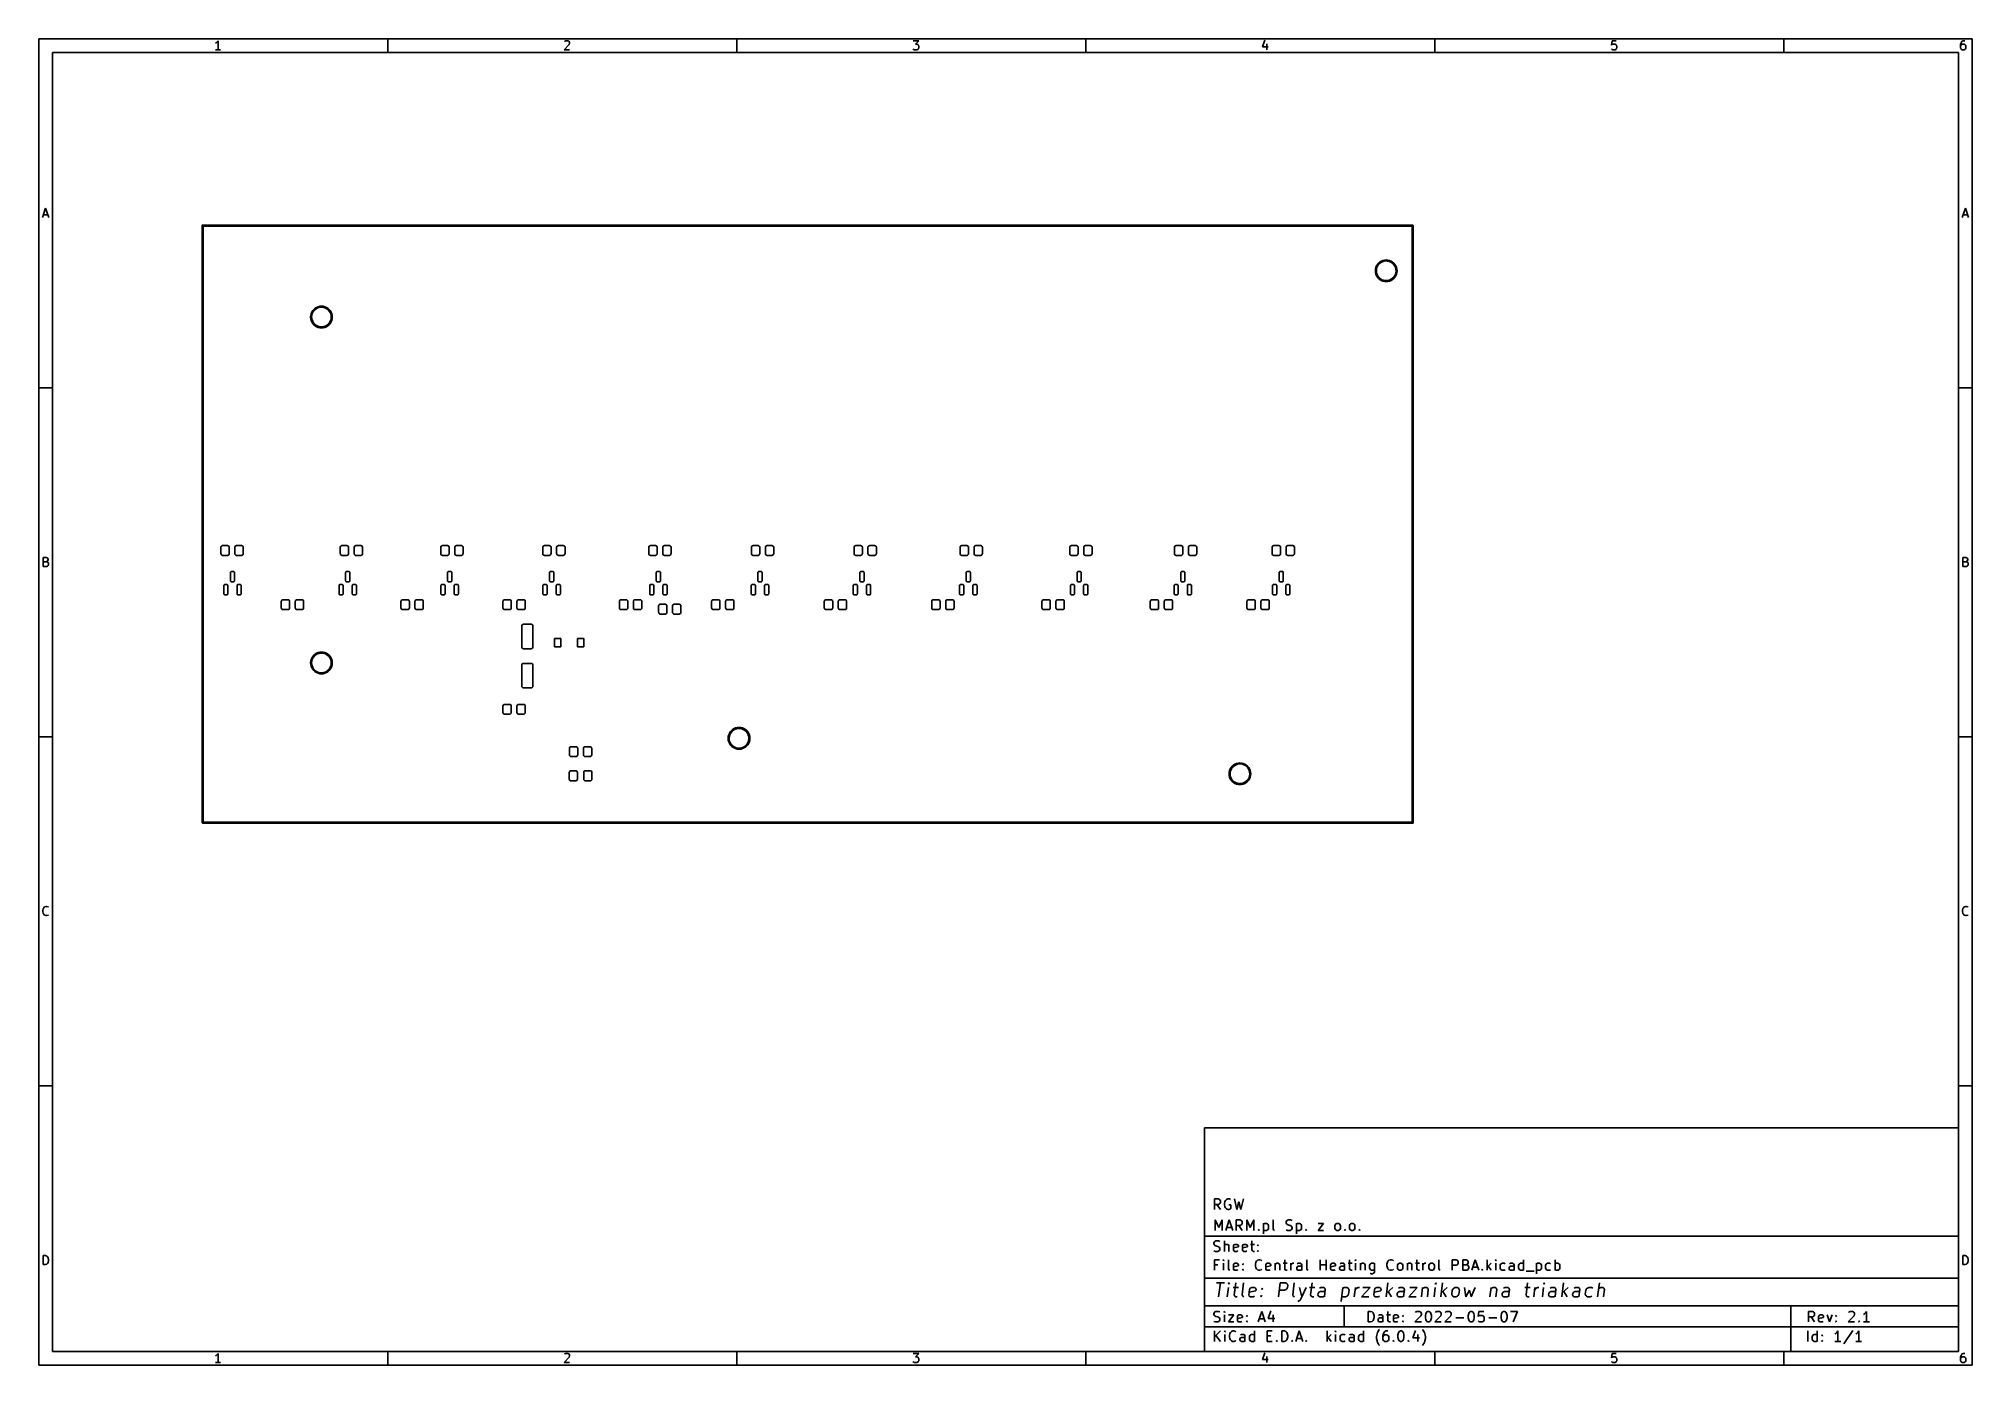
# Model space of a CAD drawing. Extents: x 10 to 287, y -200 to -10.
import ezdxf

# ---------------------------------------------------------------- set-up
doc = ezdxf.new("R2010")
doc.units = 0
doc.layers.add('BLACK', color=7, linetype='CONTINUOUS')

msp = doc.modelspace()

# ---------------------------------------------------------------- linework, layer by layer
at = {"layer": 'BLACK', "linetype": 'CONTINUOUS'}
for p, q in [((10, -10), (10, -200.007)), ((287.002, -10), (10, -10)), ((35.4464, -10.5976), (35.3226, -10.6595)), ((35.5702, -10.4738), (35.4464, -10.5976)), ((35.694, -10.2881), (35.5702, -10.4738)), ((35.694, -11.5881), (35.694, -10.2881)), ((60, -12), (60, -10)), ((86.0036, -10.8452), (85.2607, -11.5881)), ((85.3226, -10.4119), (85.3845, -10.35)), ((85.3845, -10.35), (85.5083, -10.2881)), ((85.5083, -10.2881), (85.8179, -10.2881)), ((85.8179, -10.2881), (85.9417, -10.35)), ((85.9417, -10.35), (86.0036, -10.4119)), ((86.0036, -10.4119), (86.0655, -10.5357)), ((86.0655, -10.6595), (86.0036, -10.8452)), ((86.0655, -10.5357), (86.0655, -10.6595)), ((110, -12), (110, -10)), ((135.261, -10.2881), (136.065, -10.2881)), ((136.065, -10.2881), (135.632, -10.7833)), ((135.632, -10.7833), (135.818, -10.7833)), ((135.818, -10.7833), (135.942, -10.8452)), ((135.942, -10.8452), (136.004, -10.9071)), ((136.004, -10.9071), (136.065, -11.031)), ((136.065, -11.031), (136.065, -11.3405)), ((160, -12), (160, -10)), ((185.632, -10.2262), (185.323, -11.1548)), ((185.942, -10.7214), (185.942, -11.5881)), ((210, -12), (210, -10)), ((235.385, -10.2881), (235.323, -10.9071)), ((235.323, -10.9071), (235.385, -10.8452)), ((236.004, -10.2881), (235.385, -10.2881)), ((235.385, -10.8452), (235.508, -10.7833)), ((235.508, -10.7833), (235.818, -10.7833)), ((235.818, -10.7833), (235.942, -10.8452)), ((235.942, -10.8452), (236.004, -10.9071)), ((236.004, -10.9071), (236.065, -11.031)), ((236.065, -11.031), (236.065, -11.3405)), ((260, -12), (260, -10)), ((285.385, -10.5976), (285.323, -10.8452)), ((285.323, -10.8452), (285.323, -11.3405)), ((285.385, -10.9071), (285.323, -11.031)), ((285.508, -10.4119), (285.385, -10.5976)), ((285.446, -10.8452), (285.385, -10.9071)), ((285.57, -10.7833), (285.446, -10.8452)), ((285.57, -10.35), (285.508, -10.4119)), ((285.694, -10.2881), (285.57, -10.35)), ((285.818, -10.7833), (285.57, -10.7833)), ((285.942, -10.2881), (285.694, -10.2881)), ((285.942, -10.8452), (285.818, -10.7833)), ((286.004, -10.9071), (285.942, -10.8452)), ((286.065, -11.031), (286.004, -10.9071)), ((286.065, -11.3405), (286.065, -11.031)), ((287.002, -200.007), (287.002, -10)), ((12, -12), (12, -198.007)), ((285.002, -12), (12, -12)), ((36.0655, -11.5881), (35.3226, -11.5881)), ((85.2607, -11.5881), (86.0655, -11.5881)), ((135.323, -11.5262), (135.261, -11.4643)), ((135.446, -11.5881), (135.323, -11.5262)), ((135.818, -11.5881), (135.446, -11.5881)), ((135.942, -11.5262), (135.818, -11.5881)), ((136.004, -11.4643), (135.942, -11.5262)), ((136.065, -11.3405), (136.004, -11.4643)), ((185.323, -11.1548), (186.127, -11.1548)), ((235.385, -11.5262), (235.323, -11.4643)), ((235.508, -11.5881), (235.385, -11.5262)), ((235.818, -11.5881), (235.508, -11.5881)), ((235.942, -11.5262), (235.818, -11.5881)), ((236.004, -11.4643), (235.942, -11.5262)), ((236.065, -11.3405), (236.004, -11.4643)), ((285.002, -198.007), (285.002, -12)), ((285.323, -11.3405), (285.385, -11.4643)), ((285.385, -11.4643), (285.446, -11.5262)), ((285.446, -11.5262), (285.57, -11.5881)), ((285.57, -11.5881), (285.818, -11.5881)), ((285.818, -11.5881), (285.942, -11.5262)), ((285.942, -11.5262), (286.004, -11.4643)), ((286.004, -11.4643), (286.065, -11.3405)), ((10.5667, -35.5881), (11, -34.2881)), ((10.6905, -35.2167), (11.3095, -35.2167)), ((11, -34.2881), (11.4333, -35.5881)), ((285.569, -35.5881), (286.002, -34.2881)), ((285.693, -35.2167), (286.312, -35.2167)), ((286.002, -34.2881), (286.436, -35.5881)), ((33.4159, -122.27), (33.4163, -36.7559)), ((33.4163, -36.7559), (33.418, -36.7461)), ((33.4174, -36.7428), (33.4191, -36.74)), ((33.418, -36.7461), (33.4174, -36.7428)), ((33.4191, -36.74), (33.4208, -36.7302)), ((33.4208, -36.7302), (33.4334, -36.7153)), ((33.4334, -36.7153), (33.4431, -36.6984)), ((33.4431, -36.6984), (33.4495, -36.6961)), ((33.4495, -36.6961), (33.4538, -36.6909)), ((33.4538, -36.6909), (33.473, -36.6876)), ((33.473, -36.6876), (33.4913, -36.6809)), ((33.4913, -36.6809), (206.846, -36.7288)), ((33.5663, -36.8309), (33.5659, -122.195)), ((206.771, -36.8788), (33.5663, -36.8309)), ((206.771, -122.195), (206.771, -36.8788)), ((206.846, -36.7288), (206.856, -36.7305)), ((206.856, -36.7305), (206.859, -36.7299)), ((206.859, -36.7299), (206.862, -36.7316)), ((206.862, -36.7316), (206.872, -36.7333)), ((206.872, -36.7333), (206.886, -36.7459)), ((206.886, -36.7459), (206.903, -36.7556)), ((206.903, -36.7556), (206.906, -36.762)), ((206.906, -36.762), (206.911, -36.7663)), ((206.911, -36.7663), (206.914, -36.7855)), ((206.914, -36.7855), (206.921, -36.8038)), ((206.921, -36.8038), (206.921, -122.27)), ((201.481, -43.246), (201.484, -43.2116)), ((201.5, -43.4893), (201.481, -43.246)), ((201.484, -43.2116), (201.5, -43.0028)), ((201.5, -43.0028), (201.557, -42.7655)), ((201.557, -43.7266), (201.5, -43.4893)), ((201.557, -42.7655), (201.65, -42.5401)), ((201.65, -43.952), (201.557, -43.7266)), ((201.651, -42.9819), (201.626, -43.2116)), ((201.626, -43.2116), (201.64, -43.4423)), ((201.64, -43.4423), (201.691, -43.6676)), ((201.65, -42.5401), (201.778, -42.332)), ((201.778, -44.16), (201.65, -43.952)), ((201.713, -42.7592), (201.651, -42.9819)), ((201.691, -43.6676), (201.777, -43.8817)), ((201.81, -42.5497), (201.713, -42.7592)), ((201.777, -43.8817), (201.898, -44.0787)), ((201.778, -42.332), (201.936, -42.1465)), ((201.936, -44.3456), (201.778, -44.16)), ((201.94, -42.3588), (201.81, -42.5497)), ((201.898, -44.0787), (202.049, -44.2533)), ((201.936, -42.1465), (202.122, -41.988)), ((202.1, -42.1918), (201.94, -42.3588)), ((202.049, -44.2533), (202.227, -44.4009)), ((202.285, -42.0531), (202.1, -42.1918)), ((202.122, -41.988), (202.33, -41.8605)), ((202.49, -41.9464), (202.285, -42.0531)), ((202.33, -41.8605), (202.555, -41.7672)), ((202.709, -41.8746), (202.49, -41.9464)), ((202.555, -41.7672), (202.793, -41.7102)), ((202.938, -41.8397), (202.709, -41.8746)), ((202.793, -41.7102), (203.036, -41.691)), ((203.169, -41.8425), (202.938, -41.8397)), ((203.036, -41.691), (203.279, -41.7102)), ((203.396, -41.883), (203.169, -41.8425)), ((203.279, -41.7102), (203.516, -41.7672)), ((203.614, -41.9601), (203.396, -41.883)), ((203.516, -41.7672), (203.742, -41.8605)), ((203.816, -42.0718), (203.614, -41.9601)), ((203.742, -41.8605), (203.95, -41.988)), ((203.997, -42.215), (203.816, -42.0718)), ((203.946, -44.3229), (204.109, -44.1598)), ((203.95, -41.988), (204.135, -42.1465)), ((204.153, -42.3859), (203.997, -42.215)), ((204.109, -44.1598), (204.244, -43.9722)), ((204.135, -42.1465), (204.294, -42.332)), ((204.294, -44.16), (204.135, -44.3456)), ((204.278, -42.5798), (204.153, -42.3859)), ((204.244, -43.9722), (204.347, -43.765)), ((204.37, -42.7917), (204.278, -42.5798)), ((204.294, -42.332), (204.421, -42.5401)), ((204.421, -43.952), (204.294, -44.16)), ((204.347, -43.765), (204.414, -43.544)), ((204.427, -43.0158), (204.37, -42.7917)), ((204.414, -43.544), (204.444, -43.3149)), ((204.421, -42.5401), (204.515, -42.7655)), ((204.515, -43.7266), (204.421, -43.952)), ((204.446, -43.246), (204.427, -43.0158)), ((204.444, -43.3149), (204.446, -43.246)), ((204.515, -42.7655), (204.572, -43.0028)), ((204.572, -43.4893), (204.515, -43.7266)), ((204.572, -43.0028), (204.591, -43.246)), ((204.591, -43.246), (204.572, -43.4893)), ((202.122, -44.5041), (201.936, -44.3456)), ((202.33, -44.6316), (202.122, -44.5041)), ((202.227, -44.4009), (202.427, -44.5175)), ((202.555, -44.7249), (202.33, -44.6316)), ((202.427, -44.5175), (202.643, -44.5999)), ((202.793, -44.7819), (202.555, -44.7249)), ((202.643, -44.5999), (202.869, -44.6459)), ((203.036, -44.801), (202.793, -44.7819)), ((202.869, -44.6459), (203.1, -44.6544)), ((203.279, -44.7819), (203.036, -44.801)), ((203.1, -44.6544), (203.329, -44.625)), ((203.516, -44.7249), (203.279, -44.7819)), ((203.329, -44.625), (203.55, -44.5587)), ((203.742, -44.6316), (203.516, -44.7249)), ((203.55, -44.5587), (203.758, -44.457)), ((203.95, -44.5041), (203.742, -44.6316)), ((203.758, -44.457), (203.946, -44.3229)), ((204.135, -44.3456), (203.95, -44.5041)), ((48.9539, -49.866), (48.9566, -49.8316)), ((48.9566, -49.8316), (48.973, -49.6228)), ((48.973, -49.6228), (49.03, -49.3855)), ((49.03, -49.3855), (49.1234, -49.1601)), ((49.124, -49.6019), (49.0995, -49.8316)), ((49.0995, -49.8316), (49.1128, -50.0623)), ((49.1234, -49.1601), (49.2508, -48.952)), ((49.1858, -49.3792), (49.124, -49.6019)), ((49.283, -49.1697), (49.1858, -49.3792)), ((49.2508, -48.952), (49.4093, -48.7665)), ((49.4132, -48.9788), (49.283, -49.1697)), ((49.4093, -48.7665), (49.5949, -48.608)), ((49.5729, -48.8118), (49.4132, -48.9788)), ((49.7576, -48.6731), (49.5729, -48.8118)), ((49.5949, -48.608), (49.8029, -48.4805)), ((49.9625, -48.5664), (49.7576, -48.6731)), ((49.8029, -48.4805), (50.0283, -48.3871)), ((50.1821, -48.4946), (49.9625, -48.5664)), ((50.0283, -48.3871), (50.2656, -48.3302)), ((50.4105, -48.4597), (50.1821, -48.4946)), ((50.2656, -48.3302), (50.5089, -48.311)), ((50.6415, -48.4625), (50.4105, -48.4597)), ((50.5089, -48.311), (50.7521, -48.3302)), ((50.869, -48.503), (50.6415, -48.4625)), ((50.7521, -48.3302), (50.9894, -48.3871)), ((51.0868, -48.5801), (50.869, -48.503)), ((50.9894, -48.3871), (51.2148, -48.4805)), ((51.289, -48.6918), (51.0868, -48.5801)), ((51.2148, -48.4805), (51.4229, -48.608)), ((51.4704, -48.835), (51.289, -48.6918)), ((51.4229, -48.608), (51.6084, -48.7665)), ((51.6258, -49.0059), (51.4704, -48.835)), ((51.6084, -48.7665), (51.7669, -48.952)), ((51.7513, -49.1998), (51.6258, -49.0059)), ((51.8435, -49.4117), (51.7513, -49.1998)), ((51.7669, -48.952), (51.8944, -49.1601)), ((51.8997, -49.6358), (51.8435, -49.4117)), ((51.8944, -49.1601), (51.9878, -49.3855)), ((51.9187, -49.866), (51.8997, -49.6358)), ((51.9878, -49.3855), (52.0447, -49.6228)), ((52.0447, -49.6228), (52.0639, -49.866)), ((48.973, -50.1093), (48.9539, -49.866)), ((49.03, -50.3466), (48.973, -50.1093)), ((49.1234, -50.572), (49.03, -50.3466)), ((49.1128, -50.0623), (49.1636, -50.2876)), ((49.2508, -50.78), (49.1234, -50.572)), ((49.1636, -50.2876), (49.2505, -50.5017)), ((49.2505, -50.5017), (49.3712, -50.6987)), ((49.4093, -50.9656), (49.2508, -50.78)), ((49.3712, -50.6987), (49.5225, -50.8733)), ((49.5949, -51.1241), (49.4093, -50.9656)), ((49.5225, -50.8733), (49.7002, -51.0209)), ((49.8029, -51.2516), (49.5949, -51.1241)), ((49.7002, -51.0209), (49.8997, -51.1375)), ((50.0283, -51.3449), (49.8029, -51.2516)), ((49.8997, -51.1375), (50.1155, -51.2199)), ((50.2656, -51.4019), (50.0283, -51.3449)), ((50.1155, -51.2199), (50.3419, -51.2659)), ((50.5089, -51.421), (50.2656, -51.4019)), ((50.3419, -51.2659), (50.5728, -51.2744)), ((50.7521, -51.4019), (50.5089, -51.421)), ((50.5728, -51.2744), (50.802, -51.245)), ((50.9894, -51.3449), (50.7521, -51.4019)), ((50.802, -51.245), (51.0233, -51.1787)), ((51.2148, -51.2516), (50.9894, -51.3449)), ((51.0233, -51.1787), (51.2308, -51.077)), ((51.4229, -51.1241), (51.2148, -51.2516)), ((51.2308, -51.077), (51.4188, -50.9429)), ((51.4188, -50.9429), (51.5825, -50.7798)), ((51.6084, -50.9656), (51.4229, -51.1241)), ((51.5825, -50.7798), (51.7173, -50.5922)), ((51.7669, -50.78), (51.6084, -50.9656)), ((51.7173, -50.5922), (51.8197, -50.385)), ((51.8944, -50.572), (51.7669, -50.78)), ((51.8197, -50.385), (51.8868, -50.164)), ((51.8868, -50.164), (51.917, -49.9349)), ((51.9878, -50.3466), (51.8944, -50.572)), ((51.917, -49.9349), (51.9187, -49.866)), ((52.0447, -50.1093), (51.9878, -50.3466)), ((52.0639, -49.866), (52.0447, -50.1093)), ((10, -60), (12, -60)), ((287.002, -60), (285.002, -60)), ((36.1, -82.85), (36.119, -82.7543)), ((36.1, -83.75), (36.1, -82.85)), ((36.119, -82.7543), (36.1732, -82.6732)), ((36.1732, -82.6732), (36.2543, -82.619)), ((36.2543, -82.619), (36.35, -82.6)), ((36.35, -82.6), (37.05, -82.6)), ((37.05, -82.6), (37.1457, -82.619)), ((37.1457, -82.619), (37.2268, -82.6732)), ((37.2268, -82.6732), (37.281, -82.7543)), ((37.281, -82.7543), (37.3, -82.85)), ((37.3, -82.85), (37.3, -83.75)), ((38.1, -82.85), (38.119, -82.7543)), ((38.1, -83.75), (38.1, -82.85)), ((38.119, -82.7543), (38.1732, -82.6732)), ((38.1732, -82.6732), (38.2543, -82.619)), ((38.2543, -82.619), (38.35, -82.6)), ((38.35, -82.6), (39.05, -82.6)), ((39.05, -82.6), (39.1457, -82.619)), ((39.1457, -82.619), (39.2268, -82.6732)), ((39.2268, -82.6732), (39.281, -82.7543)), ((39.281, -82.7543), (39.3, -82.85)), ((39.3, -82.85), (39.3, -83.75)), ((53.2, -82.85), (53.219, -82.7543)), ((53.2, -83.75), (53.2, -82.85)), ((53.219, -82.7543), (53.2732, -82.6732)), ((53.2732, -82.6732), (53.3543, -82.619)), ((53.3543, -82.619), (53.45, -82.6)), ((53.45, -82.6), (54.15, -82.6)), ((54.15, -82.6), (54.2457, -82.619)), ((54.2457, -82.619), (54.3268, -82.6732)), ((54.3268, -82.6732), (54.381, -82.7543)), ((54.381, -82.7543), (54.4, -82.85)), ((54.4, -82.85), (54.4, -83.75)), ((55.2, -82.85), (55.219, -82.7543)), ((55.2, -83.75), (55.2, -82.85)), ((55.219, -82.7543), (55.2732, -82.6732)), ((55.2732, -82.6732), (55.3543, -82.619)), ((55.3543, -82.619), (55.45, -82.6)), ((55.45, -82.6), (56.15, -82.6)), ((56.15, -82.6), (56.2457, -82.619)), ((56.2457, -82.619), (56.3268, -82.6732)), ((56.3268, -82.6732), (56.381, -82.7543)), ((56.381, -82.7543), (56.4, -82.85)), ((56.4, -82.85), (56.4, -83.75)), ((67.6, -82.85), (67.619, -82.7543)), ((67.6, -83.75), (67.6, -82.85)), ((67.619, -82.7543), (67.6732, -82.6732)), ((67.6732, -82.6732), (67.7543, -82.619)), ((67.7543, -82.619), (67.85, -82.6)), ((67.85, -82.6), (68.55, -82.6)), ((68.55, -82.6), (68.6457, -82.619)), ((68.6457, -82.619), (68.7268, -82.6732)), ((68.7268, -82.6732), (68.781, -82.7543)), ((68.781, -82.7543), (68.8, -82.85)), ((68.8, -82.85), (68.8, -83.75)), ((69.6, -82.85), (69.619, -82.7543)), ((69.6, -83.75), (69.6, -82.85)), ((69.619, -82.7543), (69.6732, -82.6732)), ((69.6732, -82.6732), (69.7543, -82.619)), ((69.7543, -82.619), (69.85, -82.6)), ((69.85, -82.6), (70.55, -82.6)), ((70.55, -82.6), (70.6457, -82.619)), ((70.6457, -82.619), (70.7268, -82.6732)), ((70.7268, -82.6732), (70.781, -82.7543)), ((70.781, -82.7543), (70.8, -82.85)), ((70.8, -82.85), (70.8, -83.75)), ((82.2, -82.85), (82.219, -82.7543)), ((82.2, -83.75), (82.2, -82.85)), ((82.219, -82.7543), (82.2732, -82.6732)), ((82.2732, -82.6732), (82.3543, -82.619)), ((82.3543, -82.619), (82.45, -82.6)), ((82.45, -82.6), (83.15, -82.6)), ((83.15, -82.6), (83.2457, -82.619)), ((83.2457, -82.619), (83.3268, -82.6732)), ((83.3268, -82.6732), (83.381, -82.7543)), ((83.381, -82.7543), (83.4, -82.85)), ((83.4, -82.85), (83.4, -83.75)), ((84.2, -82.85), (84.219, -82.7543)), ((84.2, -83.75), (84.2, -82.85)), ((84.219, -82.7543), (84.2732, -82.6732)), ((84.2732, -82.6732), (84.3543, -82.619)), ((84.3543, -82.619), (84.45, -82.6)), ((84.45, -82.6), (85.15, -82.6)), ((85.15, -82.6), (85.2457, -82.619)), ((85.2457, -82.619), (85.3268, -82.6732)), ((85.3268, -82.6732), (85.381, -82.7543)), ((85.381, -82.7543), (85.4, -82.85)), ((85.4, -82.85), (85.4, -83.75)), ((97.4, -82.85), (97.419, -82.7543)), ((97.4, -83.75), (97.4, -82.85)), ((97.419, -82.7543), (97.4732, -82.6732)), ((97.4732, -82.6732), (97.5543, -82.619)), ((97.5543, -82.619), (97.65, -82.6)), ((97.65, -82.6), (98.35, -82.6)), ((98.35, -82.6), (98.4457, -82.619)), ((98.4457, -82.619), (98.5268, -82.6732)), ((98.5268, -82.6732), (98.581, -82.7543)), ((98.581, -82.7543), (98.6, -82.85)), ((98.6, -82.85), (98.6, -83.75)), ((99.4, -82.85), (99.419, -82.7543)), ((99.4, -83.75), (99.4, -82.85)), ((99.419, -82.7543), (99.4732, -82.6732)), ((99.4732, -82.6732), (99.5543, -82.619)), ((99.5543, -82.619), (99.65, -82.6)), ((99.65, -82.6), (100.35, -82.6)), ((100.35, -82.6), (100.446, -82.619)), ((100.446, -82.619), (100.527, -82.6732)), ((100.527, -82.6732), (100.581, -82.7543)), ((100.581, -82.7543), (100.6, -82.85)), ((100.6, -82.85), (100.6, -83.75)), ((112.1, -82.85), (112.119, -82.7543)), ((112.1, -83.75), (112.1, -82.85)), ((112.119, -82.7543), (112.173, -82.6732)), ((112.173, -82.6732), (112.254, -82.619)), ((112.254, -82.619), (112.35, -82.6)), ((112.35, -82.6), (113.05, -82.6)), ((113.05, -82.6), (113.146, -82.619)), ((113.146, -82.619), (113.227, -82.6732)), ((113.227, -82.6732), (113.281, -82.7543)), ((113.281, -82.7543), (113.3, -82.85)), ((113.3, -82.85), (113.3, -83.75)), ((114.1, -82.85), (114.119, -82.7543)), ((114.1, -83.75), (114.1, -82.85)), ((114.119, -82.7543), (114.173, -82.6732)), ((114.173, -82.6732), (114.254, -82.619)), ((114.254, -82.619), (114.35, -82.6)), ((114.35, -82.6), (115.05, -82.6)), ((115.05, -82.6), (115.146, -82.619)), ((115.146, -82.619), (115.227, -82.6732)), ((115.227, -82.6732), (115.281, -82.7543)), ((115.281, -82.7543), (115.3, -82.85)), ((115.3, -82.85), (115.3, -83.75)), ((126.8, -82.85), (126.819, -82.7543)), ((126.8, -83.75), (126.8, -82.85)), ((126.819, -82.7543), (126.873, -82.6732)), ((126.873, -82.6732), (126.954, -82.619)), ((126.954, -82.619), (127.05, -82.6)), ((127.05, -82.6), (127.75, -82.6)), ((127.75, -82.6), (127.846, -82.619)), ((127.846, -82.619), (127.927, -82.6732)), ((127.927, -82.6732), (127.981, -82.7543)), ((127.981, -82.7543), (128, -82.85)), ((128, -82.85), (128, -83.75)), ((128.8, -82.85), (128.819, -82.7543)), ((128.8, -83.75), (128.8, -82.85)), ((128.819, -82.7543), (128.873, -82.6732)), ((128.873, -82.6732), (128.954, -82.619)), ((128.954, -82.619), (129.05, -82.6)), ((129.05, -82.6), (129.75, -82.6)), ((129.75, -82.6), (129.846, -82.619)), ((129.846, -82.619), (129.927, -82.6732)), ((129.927, -82.6732), (129.981, -82.7543)), ((129.981, -82.7543), (130, -82.85)), ((130, -82.85), (130, -83.75)), ((142, -82.85), (142.019, -82.7543)), ((142, -83.75), (142, -82.85)), ((142.019, -82.7543), (142.073, -82.6732)), ((142.073, -82.6732), (142.154, -82.619)), ((142.154, -82.619), (142.25, -82.6)), ((142.25, -82.6), (142.95, -82.6)), ((142.95, -82.6), (143.046, -82.619)), ((143.046, -82.619), (143.127, -82.6732)), ((143.127, -82.6732), (143.181, -82.7543)), ((143.181, -82.7543), (143.2, -82.85)), ((143.2, -82.85), (143.2, -83.75)), ((144, -82.85), (144.019, -82.7543)), ((144, -83.75), (144, -82.85)), ((144.019, -82.7543), (144.073, -82.6732)), ((144.073, -82.6732), (144.154, -82.619)), ((144.154, -82.619), (144.25, -82.6)), ((144.25, -82.6), (144.95, -82.6)), ((144.95, -82.6), (145.046, -82.619)), ((145.046, -82.619), (145.127, -82.6732)), ((145.127, -82.6732), (145.181, -82.7543)), ((145.181, -82.7543), (145.2, -82.85)), ((145.2, -82.85), (145.2, -83.75)), ((157.7, -82.85), (157.719, -82.7543)), ((157.7, -83.75), (157.7, -82.85)), ((157.719, -82.7543), (157.773, -82.6732)), ((157.773, -82.6732), (157.854, -82.619)), ((157.854, -82.619), (157.95, -82.6)), ((157.95, -82.6), (158.65, -82.6)), ((158.65, -82.6), (158.746, -82.619)), ((158.746, -82.619), (158.827, -82.6732)), ((158.827, -82.6732), (158.881, -82.7543)), ((158.881, -82.7543), (158.9, -82.85)), ((158.9, -82.85), (158.9, -83.75)), ((159.7, -82.85), (159.719, -82.7543)), ((159.7, -83.75), (159.7, -82.85)), ((159.719, -82.7543), (159.773, -82.6732)), ((159.773, -82.6732), (159.854, -82.619)), ((159.854, -82.619), (159.95, -82.6)), ((159.95, -82.6), (160.65, -82.6)), ((160.65, -82.6), (160.746, -82.619)), ((160.746, -82.619), (160.827, -82.6732)), ((160.827, -82.6732), (160.881, -82.7543)), ((160.881, -82.7543), (160.9, -82.85)), ((160.9, -82.85), (160.9, -83.75)), ((172.7, -82.85), (172.719, -82.7543)), ((172.7, -83.75), (172.7, -82.85)), ((172.719, -82.7543), (172.773, -82.6732)), ((172.773, -82.6732), (172.854, -82.619)), ((172.854, -82.619), (172.95, -82.6)), ((172.95, -82.6), (173.65, -82.6)), ((173.65, -82.6), (173.746, -82.619)), ((173.746, -82.619), (173.827, -82.6732)), ((173.827, -82.6732), (173.881, -82.7543)), ((173.881, -82.7543), (173.9, -82.85)), ((173.9, -82.85), (173.9, -83.75)), ((174.7, -82.85), (174.719, -82.7543)), ((174.7, -83.75), (174.7, -82.85)), ((174.719, -82.7543), (174.773, -82.6732)), ((174.773, -82.6732), (174.854, -82.619)), ((174.854, -82.619), (174.95, -82.6)), ((174.95, -82.6), (175.65, -82.6)), ((175.65, -82.6), (175.746, -82.619)), ((175.746, -82.619), (175.827, -82.6732)), ((175.827, -82.6732), (175.881, -82.7543)), ((175.881, -82.7543), (175.9, -82.85)), ((175.9, -82.85), (175.9, -83.75)), ((186.7, -82.85), (186.719, -82.7543)), ((186.7, -83.75), (186.7, -82.85)), ((186.719, -82.7543), (186.773, -82.6732)), ((186.773, -82.6732), (186.854, -82.619)), ((186.854, -82.619), (186.95, -82.6)), ((186.95, -82.6), (187.65, -82.6)), ((187.65, -82.6), (187.746, -82.619)), ((187.746, -82.619), (187.827, -82.6732)), ((187.827, -82.6732), (187.881, -82.7543)), ((187.881, -82.7543), (187.9, -82.85)), ((187.9, -82.85), (187.9, -83.75)), ((188.7, -82.85), (188.719, -82.7543)), ((188.7, -83.75), (188.7, -82.85)), ((188.719, -82.7543), (188.773, -82.6732)), ((188.773, -82.6732), (188.854, -82.619)), ((188.854, -82.619), (188.95, -82.6)), ((188.95, -82.6), (189.65, -82.6)), ((189.65, -82.6), (189.746, -82.619)), ((189.746, -82.619), (189.827, -82.6732)), ((189.827, -82.6732), (189.881, -82.7543)), ((189.881, -82.7543), (189.9, -82.85)), ((189.9, -82.85), (189.9, -83.75)), ((10.6595, -85.5881), (10.6595, -84.2881)), ((10.6595, -84.2881), (11.0929, -84.2881)), ((11.0929, -84.9071), (10.6595, -84.9071)), ((11.1548, -85.5881), (10.6595, -85.5881)), ((11.0929, -84.2881), (11.2167, -84.35)), ((11.2167, -84.8452), (11.0929, -84.9071)), ((11.0929, -84.9071), (11.2786, -84.969)), ((11.2786, -85.5262), (11.1548, -85.5881)), ((11.2167, -84.35), (11.2786, -84.4119)), ((11.2786, -84.7833), (11.2167, -84.8452)), ((11.2786, -84.4119), (11.3405, -84.5357)), ((11.3405, -84.6595), (11.2786, -84.7833)), ((11.2786, -84.969), (11.3405, -85.031)), ((11.3405, -85.4643), (11.2786, -85.5262)), ((11.3405, -84.5357), (11.3405, -84.6595)), ((11.3405, -85.031), (11.4024, -85.1548)), ((11.4024, -85.3405), (11.3405, -85.4643)), ((11.4024, -85.1548), (11.4024, -85.3405)), ((36.119, -83.8457), (36.1, -83.75)), ((36.1732, -83.9268), (36.119, -83.8457)), ((36.2543, -83.981), (36.1732, -83.9268)), ((36.35, -84), (36.2543, -83.981)), ((37.05, -84), (36.35, -84)), ((37.1457, -83.981), (37.05, -84)), ((37.2268, -83.9268), (37.1457, -83.981)), ((37.281, -83.8457), (37.2268, -83.9268)), ((37.3, -83.75), (37.281, -83.8457)), ((38.119, -83.8457), (38.1, -83.75)), ((38.1732, -83.9268), (38.119, -83.8457)), ((38.2543, -83.981), (38.1732, -83.9268)), ((38.35, -84), (38.2543, -83.981)), ((39.05, -84), (38.35, -84)), ((39.1457, -83.981), (39.05, -84)), ((39.2268, -83.9268), (39.1457, -83.981)), ((39.281, -83.8457), (39.2268, -83.9268)), ((39.3, -83.75), (39.281, -83.8457)), ((53.219, -83.8457), (53.2, -83.75)), ((53.2732, -83.9268), (53.219, -83.8457)), ((53.3543, -83.981), (53.2732, -83.9268)), ((53.45, -84), (53.3543, -83.981)), ((54.15, -84), (53.45, -84)), ((54.2457, -83.981), (54.15, -84)), ((54.3268, -83.9268), (54.2457, -83.981)), ((54.381, -83.8457), (54.3268, -83.9268)), ((54.4, -83.75), (54.381, -83.8457)), ((55.219, -83.8457), (55.2, -83.75)), ((55.2732, -83.9268), (55.219, -83.8457)), ((55.3543, -83.981), (55.2732, -83.9268)), ((55.45, -84), (55.3543, -83.981)), ((56.15, -84), (55.45, -84)), ((56.2457, -83.981), (56.15, -84)), ((56.3268, -83.9268), (56.2457, -83.981)), ((56.381, -83.8457), (56.3268, -83.9268)), ((56.4, -83.75), (56.381, -83.8457)), ((67.619, -83.8457), (67.6, -83.75)), ((67.6732, -83.9268), (67.619, -83.8457)), ((67.7543, -83.981), (67.6732, -83.9268)), ((67.85, -84), (67.7543, -83.981)), ((68.55, -84), (67.85, -84)), ((68.6457, -83.981), (68.55, -84)), ((68.7268, -83.9268), (68.6457, -83.981)), ((68.781, -83.8457), (68.7268, -83.9268)), ((68.8, -83.75), (68.781, -83.8457)), ((69.619, -83.8457), (69.6, -83.75)), ((69.6732, -83.9268), (69.619, -83.8457)), ((69.7543, -83.981), (69.6732, -83.9268)), ((69.85, -84), (69.7543, -83.981)), ((70.55, -84), (69.85, -84)), ((70.6457, -83.981), (70.55, -84)), ((70.7268, -83.9268), (70.6457, -83.981)), ((70.781, -83.8457), (70.7268, -83.9268)), ((70.8, -83.75), (70.781, -83.8457)), ((82.219, -83.8457), (82.2, -83.75)), ((82.2732, -83.9268), (82.219, -83.8457)), ((82.3543, -83.981), (82.2732, -83.9268)), ((82.45, -84), (82.3543, -83.981)), ((83.15, -84), (82.45, -84)), ((83.2457, -83.981), (83.15, -84)), ((83.3268, -83.9268), (83.2457, -83.981)), ((83.381, -83.8457), (83.3268, -83.9268)), ((83.4, -83.75), (83.381, -83.8457)), ((84.219, -83.8457), (84.2, -83.75)), ((84.2732, -83.9268), (84.219, -83.8457)), ((84.3543, -83.981), (84.2732, -83.9268)), ((84.45, -84), (84.3543, -83.981)), ((85.15, -84), (84.45, -84)), ((85.2457, -83.981), (85.15, -84)), ((85.3268, -83.9268), (85.2457, -83.981)), ((85.381, -83.8457), (85.3268, -83.9268)), ((85.4, -83.75), (85.381, -83.8457)), ((97.419, -83.8457), (97.4, -83.75)), ((97.4732, -83.9268), (97.419, -83.8457)), ((97.5543, -83.981), (97.4732, -83.9268)), ((97.65, -84), (97.5543, -83.981)), ((98.35, -84), (97.65, -84)), ((98.4457, -83.981), (98.35, -84)), ((98.5268, -83.9268), (98.4457, -83.981)), ((98.581, -83.8457), (98.5268, -83.9268)), ((98.6, -83.75), (98.581, -83.8457)), ((99.419, -83.8457), (99.4, -83.75)), ((99.4732, -83.9268), (99.419, -83.8457)), ((99.5543, -83.981), (99.4732, -83.9268)), ((99.65, -84), (99.5543, -83.981)), ((100.35, -84), (99.65, -84)), ((100.446, -83.981), (100.35, -84)), ((100.527, -83.9268), (100.446, -83.981)), ((100.581, -83.8457), (100.527, -83.9268)), ((100.6, -83.75), (100.581, -83.8457)), ((112.119, -83.8457), (112.1, -83.75)), ((112.173, -83.9268), (112.119, -83.8457)), ((112.254, -83.981), (112.173, -83.9268)), ((112.35, -84), (112.254, -83.981)), ((113.05, -84), (112.35, -84)), ((113.146, -83.981), (113.05, -84)), ((113.227, -83.9268), (113.146, -83.981)), ((113.281, -83.8457), (113.227, -83.9268)), ((113.3, -83.75), (113.281, -83.8457)), ((114.119, -83.8457), (114.1, -83.75)), ((114.173, -83.9268), (114.119, -83.8457)), ((114.254, -83.981), (114.173, -83.9268)), ((114.35, -84), (114.254, -83.981)), ((115.05, -84), (114.35, -84)), ((115.146, -83.981), (115.05, -84)), ((115.227, -83.9268), (115.146, -83.981)), ((115.281, -83.8457), (115.227, -83.9268)), ((115.3, -83.75), (115.281, -83.8457)), ((126.819, -83.8457), (126.8, -83.75)), ((126.873, -83.9268), (126.819, -83.8457)), ((126.954, -83.981), (126.873, -83.9268)), ((127.05, -84), (126.954, -83.981)), ((127.75, -84), (127.05, -84)), ((127.846, -83.981), (127.75, -84)), ((127.927, -83.9268), (127.846, -83.981)), ((127.981, -83.8457), (127.927, -83.9268)), ((128, -83.75), (127.981, -83.8457)), ((128.819, -83.8457), (128.8, -83.75)), ((128.873, -83.9268), (128.819, -83.8457)), ((128.954, -83.981), (128.873, -83.9268)), ((129.05, -84), (128.954, -83.981)), ((129.75, -84), (129.05, -84)), ((129.846, -83.981), (129.75, -84)), ((129.927, -83.9268), (129.846, -83.981)), ((129.981, -83.8457), (129.927, -83.9268)), ((130, -83.75), (129.981, -83.8457)), ((142.019, -83.8457), (142, -83.75)), ((142.073, -83.9268), (142.019, -83.8457)), ((142.154, -83.981), (142.073, -83.9268)), ((142.25, -84), (142.154, -83.981)), ((142.95, -84), (142.25, -84)), ((143.046, -83.981), (142.95, -84)), ((143.127, -83.9268), (143.046, -83.981)), ((143.181, -83.8457), (143.127, -83.9268)), ((143.2, -83.75), (143.181, -83.8457)), ((144.019, -83.8457), (144, -83.75)), ((144.073, -83.9268), (144.019, -83.8457)), ((144.154, -83.981), (144.073, -83.9268)), ((144.25, -84), (144.154, -83.981)), ((144.95, -84), (144.25, -84)), ((145.046, -83.981), (144.95, -84)), ((145.127, -83.9268), (145.046, -83.981)), ((145.181, -83.8457), (145.127, -83.9268)), ((145.2, -83.75), (145.181, -83.8457)), ((157.719, -83.8457), (157.7, -83.75)), ((157.773, -83.9268), (157.719, -83.8457)), ((157.854, -83.981), (157.773, -83.9268)), ((157.95, -84), (157.854, -83.981)), ((158.65, -84), (157.95, -84)), ((158.746, -83.981), (158.65, -84)), ((158.827, -83.9268), (158.746, -83.981)), ((158.881, -83.8457), (158.827, -83.9268)), ((158.9, -83.75), (158.881, -83.8457)), ((159.719, -83.8457), (159.7, -83.75)), ((159.773, -83.9268), (159.719, -83.8457)), ((159.854, -83.981), (159.773, -83.9268)), ((159.95, -84), (159.854, -83.981)), ((160.65, -84), (159.95, -84)), ((160.746, -83.981), (160.65, -84)), ((160.827, -83.9268), (160.746, -83.981)), ((160.881, -83.8457), (160.827, -83.9268)), ((160.9, -83.75), (160.881, -83.8457)), ((172.719, -83.8457), (172.7, -83.75)), ((172.773, -83.9268), (172.719, -83.8457)), ((172.854, -83.981), (172.773, -83.9268)), ((172.95, -84), (172.854, -83.981)), ((173.65, -84), (172.95, -84)), ((173.746, -83.981), (173.65, -84)), ((173.827, -83.9268), (173.746, -83.981)), ((173.881, -83.8457), (173.827, -83.9268)), ((173.9, -83.75), (173.881, -83.8457)), ((174.719, -83.8457), (174.7, -83.75)), ((174.773, -83.9268), (174.719, -83.8457)), ((174.854, -83.981), (174.773, -83.9268)), ((174.95, -84), (174.854, -83.981)), ((175.65, -84), (174.95, -84)), ((175.746, -83.981), (175.65, -84)), ((175.827, -83.9268), (175.746, -83.981)), ((175.881, -83.8457), (175.827, -83.9268)), ((175.9, -83.75), (175.881, -83.8457)), ((186.719, -83.8457), (186.7, -83.75)), ((186.773, -83.9268), (186.719, -83.8457)), ((186.854, -83.981), (186.773, -83.9268)), ((186.95, -84), (186.854, -83.981)), ((187.65, -84), (186.95, -84)), ((187.746, -83.981), (187.65, -84)), ((187.827, -83.9268), (187.746, -83.981)), ((187.881, -83.8457), (187.827, -83.9268)), ((187.9, -83.75), (187.881, -83.8457)), ((188.719, -83.8457), (188.7, -83.75)), ((188.773, -83.9268), (188.719, -83.8457)), ((188.854, -83.981), (188.773, -83.9268)), ((188.95, -84), (188.854, -83.981)), ((189.65, -84), (188.95, -84)), ((189.746, -83.981), (189.65, -84)), ((189.827, -83.9268), (189.746, -83.981)), ((189.881, -83.8457), (189.827, -83.9268)), ((189.9, -83.75), (189.881, -83.8457)), ((285.662, -85.5881), (285.662, -84.2881)), ((285.662, -84.2881), (286.095, -84.2881)), ((286.095, -84.9071), (285.662, -84.9071)), ((286.157, -85.5881), (285.662, -85.5881)), ((286.095, -84.2881), (286.219, -84.35)), ((286.219, -84.8452), (286.095, -84.9071)), ((286.095, -84.9071), (286.281, -84.969)), ((286.281, -85.5262), (286.157, -85.5881)), ((286.219, -84.35), (286.281, -84.4119)), ((286.281, -84.7833), (286.219, -84.8452)), ((286.281, -84.4119), (286.343, -84.5357)), ((286.343, -84.6595), (286.281, -84.7833)), ((286.281, -84.969), (286.343, -85.031)), ((286.343, -85.4643), (286.281, -85.5262)), ((286.343, -84.5357), (286.343, -84.6595)), ((286.343, -85.031), (286.405, -85.1548)), ((286.405, -85.3405), (286.343, -85.4643)), ((286.405, -85.1548), (286.405, -85.3405)), ((36.5132, -88.3363), (36.5246, -88.2789)), ((36.5132, -89.5113), (36.5132, -88.3363)), ((36.5246, -88.2789), (36.5571, -88.2303)), ((36.5571, -88.2303), (36.6058, -88.1978)), ((36.6058, -88.1978), (36.6632, -88.1863)), ((36.6632, -88.1863), (36.9632, -88.1863)), ((36.9632, -88.1863), (37.0206, -88.1978)), ((37.0206, -88.1978), (37.0693, -88.2303)), ((37.0693, -88.2303), (37.1018, -88.2789)), ((37.1018, -88.2789), (37.1132, -88.3363)), ((37.1132, -88.3363), (37.1132, -89.5113)), ((37.4632, -86.4613), (37.4746, -86.4039)), ((37.4632, -87.6363), (37.4632, -86.4613)), ((37.4746, -87.6937), (37.4632, -87.6363)), ((37.4746, -86.4039), (37.5071, -86.3553)), ((37.5071, -87.7424), (37.4746, -87.6937)), ((37.5071, -86.3553), (37.5558, -86.3228)), ((37.5558, -87.7749), (37.5071, -87.7424)), ((37.5558, -86.3228), (37.6132, -86.3113)), ((37.6132, -87.7863), (37.5558, -87.7749)), ((37.6132, -86.3113), (37.9132, -86.3113)), ((37.9132, -87.7863), (37.6132, -87.7863)), ((37.9132, -86.3113), (37.9706, -86.3228)), ((37.9706, -87.7749), (37.9132, -87.7863)), ((37.9706, -86.3228), (38.0193, -86.3553)), ((38.0193, -87.7424), (37.9706, -87.7749)), ((38.0193, -86.3553), (38.0518, -86.4039)), ((38.0518, -87.6937), (38.0193, -87.7424)), ((38.0518, -86.4039), (38.0632, -86.4613)), ((38.0632, -87.6363), (38.0518, -87.6937)), ((38.0632, -86.4613), (38.0632, -87.6363)), ((38.4132, -88.3363), (38.4246, -88.2789)), ((38.4132, -89.5113), (38.4132, -88.3363)), ((38.4246, -88.2789), (38.4571, -88.2303)), ((38.4571, -88.2303), (38.5058, -88.1978)), ((38.5058, -88.1978), (38.5632, -88.1863)), ((38.5632, -88.1863), (38.8632, -88.1863)), ((38.8632, -88.1863), (38.9206, -88.1978)), ((38.9206, -88.1978), (38.9693, -88.2303)), ((38.9693, -88.2303), (39.0018, -88.2789)), ((39.0018, -88.2789), (39.0132, -88.3363)), ((39.0132, -88.3363), (39.0132, -89.5113)), ((53.0232, -88.3363), (53.0346, -88.2789)), ((53.0232, -89.5113), (53.0232, -88.3363)), ((53.0346, -88.2789), (53.0671, -88.2303)), ((53.0671, -88.2303), (53.1158, -88.1978)), ((53.1158, -88.1978), (53.1732, -88.1863)), ((53.1732, -88.1863), (53.4732, -88.1863)), ((53.4732, -88.1863), (53.5306, -88.1978)), ((53.5306, -88.1978), (53.5793, -88.2303)), ((53.5793, -88.2303), (53.6118, -88.2789)), ((53.6118, -88.2789), (53.6232, -88.3363)), ((53.6232, -88.3363), (53.6232, -89.5113)), ((53.9732, -86.4613), (53.9846, -86.4039)), ((53.9732, -87.6363), (53.9732, -86.4613)), ((53.9846, -87.6937), (53.9732, -87.6363)), ((53.9846, -86.4039), (54.0171, -86.3553)), ((54.0171, -87.7424), (53.9846, -87.6937)), ((54.0171, -86.3553), (54.0658, -86.3228)), ((54.0658, -87.7749), (54.0171, -87.7424)), ((54.0658, -86.3228), (54.1232, -86.3113)), ((54.1232, -87.7863), (54.0658, -87.7749)), ((54.1232, -86.3113), (54.4232, -86.3113)), ((54.4232, -87.7863), (54.1232, -87.7863)), ((54.4232, -86.3113), (54.4806, -86.3228)), ((54.4806, -87.7749), (54.4232, -87.7863)), ((54.4806, -86.3228), (54.5293, -86.3553)), ((54.5293, -87.7424), (54.4806, -87.7749)), ((54.5293, -86.3553), (54.5618, -86.4039)), ((54.5618, -87.6937), (54.5293, -87.7424)), ((54.5618, -86.4039), (54.5732, -86.4613)), ((54.5732, -87.6363), (54.5618, -87.6937)), ((54.5732, -86.4613), (54.5732, -87.6363)), ((54.9232, -88.3363), (54.9346, -88.2789)), ((54.9232, -89.5113), (54.9232, -88.3363)), ((54.9346, -88.2789), (54.9671, -88.2303)), ((54.9671, -88.2303), (55.0158, -88.1978)), ((55.0158, -88.1978), (55.0732, -88.1863)), ((55.0732, -88.1863), (55.3732, -88.1863)), ((55.3732, -88.1863), (55.4306, -88.1978)), ((55.4306, -88.1978), (55.4793, -88.2303)), ((55.4793, -88.2303), (55.5118, -88.2789)), ((55.5118, -88.2789), (55.5232, -88.3363)), ((55.5232, -88.3363), (55.5232, -89.5113)), ((67.6282, -88.3363), (67.6396, -88.2789)), ((67.6282, -89.5113), (67.6282, -88.3363)), ((67.6396, -88.2789), (67.6721, -88.2303)), ((67.6721, -88.2303), (67.7208, -88.1978)), ((67.7208, -88.1978), (67.7782, -88.1863)), ((67.7782, -88.1863), (68.0782, -88.1863)), ((68.0782, -88.1863), (68.1356, -88.1978)), ((68.1356, -88.1978), (68.1843, -88.2303)), ((68.1843, -88.2303), (68.2168, -88.2789)), ((68.2168, -88.2789), (68.2282, -88.3363)), ((68.2282, -88.3363), (68.2282, -89.5113)), ((68.5782, -86.4613), (68.5896, -86.4039)), ((68.5782, -87.6363), (68.5782, -86.4613)), ((68.5896, -87.6937), (68.5782, -87.6363)), ((68.5896, -86.4039), (68.6221, -86.3553)), ((68.6221, -87.7424), (68.5896, -87.6937)), ((68.6221, -86.3553), (68.6708, -86.3228)), ((68.6708, -87.7749), (68.6221, -87.7424)), ((68.6708, -86.3228), (68.7282, -86.3113)), ((68.7282, -87.7863), (68.6708, -87.7749)), ((68.7282, -86.3113), (69.0282, -86.3113)), ((69.0282, -87.7863), (68.7282, -87.7863)), ((69.0282, -86.3113), (69.0856, -86.3228)), ((69.0856, -87.7749), (69.0282, -87.7863)), ((69.0856, -86.3228), (69.1343, -86.3553)), ((69.1343, -87.7424), (69.0856, -87.7749)), ((69.1343, -86.3553), (69.1668, -86.4039)), ((69.1668, -87.6937), (69.1343, -87.7424)), ((69.1668, -86.4039), (69.1782, -86.4613)), ((69.1782, -87.6363), (69.1668, -87.6937)), ((69.1782, -86.4613), (69.1782, -87.6363)), ((69.5282, -88.3363), (69.5396, -88.2789)), ((69.5282, -89.5113), (69.5282, -88.3363)), ((69.5396, -88.2789), (69.5721, -88.2303)), ((69.5721, -88.2303), (69.6208, -88.1978)), ((69.6208, -88.1978), (69.6782, -88.1863)), ((69.6782, -88.1863), (69.9782, -88.1863)), ((69.9782, -88.1863), (70.0356, -88.1978)), ((70.0356, -88.1978), (70.0843, -88.2303)), ((70.0843, -88.2303), (70.1168, -88.2789)), ((70.1168, -88.2789), (70.1282, -88.3363)), ((70.1282, -88.3363), (70.1282, -89.5113)), ((82.2332, -88.3363), (82.2446, -88.2789)), ((82.2332, -89.5113), (82.2332, -88.3363)), ((82.2446, -88.2789), (82.2771, -88.2303)), ((82.2771, -88.2303), (82.3258, -88.1978)), ((82.3258, -88.1978), (82.3832, -88.1863)), ((82.3832, -88.1863), (82.6832, -88.1863)), ((82.6832, -88.1863), (82.7406, -88.1978)), ((82.7406, -88.1978), (82.7893, -88.2303)), ((82.7893, -88.2303), (82.8218, -88.2789)), ((82.8218, -88.2789), (82.8332, -88.3363)), ((82.8332, -88.3363), (82.8332, -89.5113)), ((83.1832, -86.4613), (83.1946, -86.4039)), ((83.1832, -87.6363), (83.1832, -86.4613)), ((83.1946, -87.6937), (83.1832, -87.6363)), ((83.1946, -86.4039), (83.2271, -86.3553)), ((83.2271, -87.7424), (83.1946, -87.6937)), ((83.2271, -86.3553), (83.2758, -86.3228)), ((83.2758, -87.7749), (83.2271, -87.7424)), ((83.2758, -86.3228), (83.3332, -86.3113)), ((83.3332, -87.7863), (83.2758, -87.7749)), ((83.3332, -86.3113), (83.6332, -86.3113)), ((83.6332, -87.7863), (83.3332, -87.7863)), ((83.6332, -86.3113), (83.6906, -86.3228)), ((83.6906, -87.7749), (83.6332, -87.7863)), ((83.6906, -86.3228), (83.7393, -86.3553)), ((83.7393, -87.7424), (83.6906, -87.7749)), ((83.7393, -86.3553), (83.7718, -86.4039)), ((83.7718, -87.6937), (83.7393, -87.7424)), ((83.7718, -86.4039), (83.7832, -86.4613)), ((83.7832, -87.6363), (83.7718, -87.6937)), ((83.7832, -86.4613), (83.7832, -87.6363)), ((84.1332, -88.3363), (84.1446, -88.2789)), ((84.1332, -89.5113), (84.1332, -88.3363)), ((84.1446, -88.2789), (84.1771, -88.2303)), ((84.1771, -88.2303), (84.2258, -88.1978)), ((84.2258, -88.1978), (84.2832, -88.1863)), ((84.2832, -88.1863), (84.5832, -88.1863)), ((84.5832, -88.1863), (84.6406, -88.1978)), ((84.6406, -88.1978), (84.6893, -88.2303)), ((84.6893, -88.2303), (84.7218, -88.2789)), ((84.7218, -88.2789), (84.7332, -88.3363)), ((84.7332, -88.3363), (84.7332, -89.5113)), ((97.5271, -88.3363), (97.5386, -88.2789)), ((97.5271, -89.5113), (97.5271, -88.3363)), ((97.5386, -88.2789), (97.5711, -88.2303)), ((97.5711, -88.2303), (97.6197, -88.1978)), ((97.6197, -88.1978), (97.6771, -88.1863)), ((97.6771, -88.1863), (97.9771, -88.1863)), ((97.9771, -88.1863), (98.0345, -88.1978)), ((98.0345, -88.1978), (98.0832, -88.2303)), ((98.0832, -88.2303), (98.1157, -88.2789)), ((98.1157, -88.2789), (98.1271, -88.3363)), ((98.1271, -88.3363), (98.1271, -89.5113)), ((98.4771, -86.4613), (98.4886, -86.4039)), ((98.4771, -87.6363), (98.4771, -86.4613)), ((98.4886, -87.6937), (98.4771, -87.6363)), ((98.4886, -86.4039), (98.5211, -86.3553)), ((98.5211, -87.7424), (98.4886, -87.6937)), ((98.5211, -86.3553), (98.5697, -86.3228)), ((98.5697, -87.7749), (98.5211, -87.7424)), ((98.5697, -86.3228), (98.6271, -86.3113)), ((98.6271, -87.7863), (98.5697, -87.7749)), ((98.6271, -86.3113), (98.9271, -86.3113)), ((98.9271, -87.7863), (98.6271, -87.7863)), ((98.9271, -86.3113), (98.9845, -86.3228)), ((98.9845, -87.7749), (98.9271, -87.7863)), ((98.9845, -86.3228), (99.0332, -86.3553)), ((99.0332, -87.7424), (98.9845, -87.7749)), ((99.0332, -86.3553), (99.0657, -86.4039)), ((99.0657, -87.6937), (99.0332, -87.7424)), ((99.0657, -86.4039), (99.0771, -86.4613)), ((99.0771, -87.6363), (99.0657, -87.6937)), ((99.0771, -86.4613), (99.0771, -87.6363)), ((99.4271, -88.3363), (99.4386, -88.2789)), ((99.4271, -89.5113), (99.4271, -88.3363)), ((99.4386, -88.2789), (99.4711, -88.2303)), ((99.4711, -88.2303), (99.5197, -88.1978)), ((99.5197, -88.1978), (99.5771, -88.1863)), ((99.5771, -88.1863), (99.8771, -88.1863)), ((99.8771, -88.1863), (99.9345, -88.1978)), ((99.9345, -88.1978), (99.9832, -88.2303)), ((99.9832, -88.2303), (100.016, -88.2789)), ((100.016, -88.2789), (100.027, -88.3363)), ((100.027, -88.3363), (100.027, -89.5113)), ((112.078, -88.3363), (112.09, -88.2789)), ((112.078, -89.5113), (112.078, -88.3363)), ((112.09, -88.2789), (112.122, -88.2303)), ((112.122, -88.2303), (112.171, -88.1978)), ((112.171, -88.1978), (112.228, -88.1863)), ((112.228, -88.1863), (112.528, -88.1863)), ((112.528, -88.1863), (112.586, -88.1978)), ((112.586, -88.1978), (112.634, -88.2303)), ((112.634, -88.2303), (112.667, -88.2789)), ((112.667, -88.2789), (112.678, -88.3363)), ((112.678, -88.3363), (112.678, -89.5113)), ((113.028, -86.4613), (113.04, -86.4039)), ((113.028, -87.6363), (113.028, -86.4613)), ((113.04, -87.6937), (113.028, -87.6363)), ((113.04, -86.4039), (113.072, -86.3553)), ((113.072, -87.7424), (113.04, -87.6937)), ((113.072, -86.3553), (113.121, -86.3228)), ((113.121, -87.7749), (113.072, -87.7424)), ((113.121, -86.3228), (113.178, -86.3113)), ((113.178, -87.7863), (113.121, -87.7749)), ((113.178, -86.3113), (113.478, -86.3113)), ((113.478, -87.7863), (113.178, -87.7863)), ((113.478, -86.3113), (113.536, -86.3228)), ((113.536, -87.7749), (113.478, -87.7863)), ((113.536, -86.3228), (113.584, -86.3553)), ((113.584, -87.7424), (113.536, -87.7749)), ((113.584, -86.3553), (113.617, -86.4039)), ((113.617, -87.6937), (113.584, -87.7424)), ((113.617, -86.4039), (113.628, -86.4613)), ((113.628, -87.6363), (113.617, -87.6937)), ((113.628, -86.4613), (113.628, -87.6363)), ((113.978, -88.3363), (113.99, -88.2789)), ((113.978, -89.5113), (113.978, -88.3363)), ((113.99, -88.2789), (114.022, -88.2303)), ((114.022, -88.2303), (114.071, -88.1978)), ((114.071, -88.1978), (114.128, -88.1863)), ((114.128, -88.1863), (114.428, -88.1863)), ((114.428, -88.1863), (114.486, -88.1978)), ((114.486, -88.1978), (114.534, -88.2303)), ((114.534, -88.2303), (114.567, -88.2789)), ((114.567, -88.2789), (114.578, -88.3363)), ((114.578, -88.3363), (114.578, -89.5113)), ((126.683, -88.3363), (126.695, -88.2789)), ((126.683, -89.5113), (126.683, -88.3363)), ((126.695, -88.2789), (126.727, -88.2303)), ((126.727, -88.2303), (126.776, -88.1978)), ((126.776, -88.1978), (126.833, -88.1863)), ((126.833, -88.1863), (127.133, -88.1863)), ((127.133, -88.1863), (127.191, -88.1978)), ((127.191, -88.1978), (127.239, -88.2303)), ((127.239, -88.2303), (127.272, -88.2789)), ((127.272, -88.2789), (127.283, -88.3363)), ((127.283, -88.3363), (127.283, -89.5113)), ((127.633, -86.4613), (127.645, -86.4039)), ((127.633, -87.6363), (127.633, -86.4613)), ((127.645, -87.6937), (127.633, -87.6363)), ((127.645, -86.4039), (127.677, -86.3553)), ((127.677, -87.7424), (127.645, -87.6937)), ((127.677, -86.3553), (127.726, -86.3228)), ((127.726, -87.7749), (127.677, -87.7424)), ((127.726, -86.3228), (127.783, -86.3113)), ((127.783, -87.7863), (127.726, -87.7749)), ((127.783, -86.3113), (128.083, -86.3113)), ((128.083, -87.7863), (127.783, -87.7863)), ((128.083, -86.3113), (128.141, -86.3228)), ((128.141, -87.7749), (128.083, -87.7863)), ((128.141, -86.3228), (128.189, -86.3553)), ((128.189, -87.7424), (128.141, -87.7749)), ((128.189, -86.3553), (128.222, -86.4039)), ((128.222, -87.6937), (128.189, -87.7424)), ((128.222, -86.4039), (128.233, -86.4613)), ((128.233, -87.6363), (128.222, -87.6937)), ((128.233, -86.4613), (128.233, -87.6363)), ((128.583, -88.3363), (128.595, -88.2789)), ((128.583, -89.5113), (128.583, -88.3363)), ((128.595, -88.2789), (128.627, -88.2303)), ((128.627, -88.2303), (128.676, -88.1978)), ((128.676, -88.1978), (128.733, -88.1863)), ((128.733, -88.1863), (129.033, -88.1863)), ((129.033, -88.1863), (129.091, -88.1978)), ((129.091, -88.1978), (129.139, -88.2303)), ((129.139, -88.2303), (129.172, -88.2789)), ((129.172, -88.2789), (129.183, -88.3363)), ((129.183, -88.3363), (129.183, -89.5113)), ((141.923, -88.3363), (141.935, -88.2789)), ((141.923, -89.5113), (141.923, -88.3363)), ((141.935, -88.2789), (141.967, -88.2303)), ((141.967, -88.2303), (142.016, -88.1978)), ((142.016, -88.1978), (142.073, -88.1863)), ((142.073, -88.1863), (142.373, -88.1863)), ((142.373, -88.1863), (142.431, -88.1978)), ((142.431, -88.1978), (142.479, -88.2303)), ((142.479, -88.2303), (142.512, -88.2789)), ((142.512, -88.2789), (142.523, -88.3363)), ((142.523, -88.3363), (142.523, -89.5113)), ((142.873, -86.4613), (142.885, -86.4039)), ((142.873, -87.6363), (142.873, -86.4613)), ((142.885, -87.6937), (142.873, -87.6363)), ((142.885, -86.4039), (142.917, -86.3553)), ((142.917, -87.7424), (142.885, -87.6937)), ((142.917, -86.3553), (142.966, -86.3228)), ((142.966, -87.7749), (142.917, -87.7424)), ((142.966, -86.3228), (143.023, -86.3113)), ((143.023, -87.7863), (142.966, -87.7749)), ((143.023, -86.3113), (143.323, -86.3113)), ((143.323, -87.7863), (143.023, -87.7863)), ((143.323, -86.3113), (143.381, -86.3228)), ((143.381, -87.7749), (143.323, -87.7863)), ((143.381, -86.3228), (143.429, -86.3553)), ((143.429, -87.7424), (143.381, -87.7749)), ((143.429, -86.3553), (143.462, -86.4039)), ((143.462, -87.6937), (143.429, -87.7424)), ((143.462, -86.4039), (143.473, -86.4613)), ((143.473, -87.6363), (143.462, -87.6937)), ((143.473, -86.4613), (143.473, -87.6363)), ((143.823, -88.3363), (143.835, -88.2789)), ((143.823, -89.5113), (143.823, -88.3363)), ((143.835, -88.2789), (143.867, -88.2303)), ((143.867, -88.2303), (143.916, -88.1978)), ((143.916, -88.1978), (143.973, -88.1863)), ((143.973, -88.1863), (144.273, -88.1863)), ((144.273, -88.1863), (144.331, -88.1978)), ((144.331, -88.1978), (144.379, -88.2303)), ((144.379, -88.2303), (144.412, -88.2789)), ((144.412, -88.2789), (144.423, -88.3363)), ((144.423, -88.3363), (144.423, -89.5113)), ((157.798, -88.3363), (157.81, -88.2789)), ((157.798, -89.5113), (157.798, -88.3363)), ((157.81, -88.2789), (157.842, -88.2303)), ((157.842, -88.2303), (157.891, -88.1978)), ((157.891, -88.1978), (157.948, -88.1863)), ((157.948, -88.1863), (158.248, -88.1863)), ((158.248, -88.1863), (158.306, -88.1978)), ((158.306, -88.1978), (158.354, -88.2303)), ((158.354, -88.2303), (158.387, -88.2789)), ((158.387, -88.2789), (158.398, -88.3363)), ((158.398, -88.3363), (158.398, -89.5113)), ((158.748, -86.4613), (158.76, -86.4039)), ((158.748, -87.6363), (158.748, -86.4613)), ((158.76, -87.6937), (158.748, -87.6363)), ((158.76, -86.4039), (158.792, -86.3553)), ((158.792, -87.7424), (158.76, -87.6937)), ((158.792, -86.3553), (158.841, -86.3228)), ((158.841, -87.7749), (158.792, -87.7424)), ((158.841, -86.3228), (158.898, -86.3113)), ((158.898, -87.7863), (158.841, -87.7749)), ((158.898, -86.3113), (159.198, -86.3113)), ((159.198, -87.7863), (158.898, -87.7863)), ((159.198, -86.3113), (159.256, -86.3228)), ((159.256, -87.7749), (159.198, -87.7863)), ((159.256, -86.3228), (159.304, -86.3553)), ((159.304, -87.7424), (159.256, -87.7749)), ((159.304, -86.3553), (159.337, -86.4039)), ((159.337, -87.6937), (159.304, -87.7424)), ((159.337, -86.4039), (159.348, -86.4613)), ((159.348, -87.6363), (159.337, -87.6937)), ((159.348, -86.4613), (159.348, -87.6363)), ((159.698, -88.3363), (159.71, -88.2789)), ((159.698, -89.5113), (159.698, -88.3363)), ((159.71, -88.2789), (159.742, -88.2303)), ((159.742, -88.2303), (159.791, -88.1978)), ((159.791, -88.1978), (159.848, -88.1863)), ((159.848, -88.1863), (160.148, -88.1863)), ((160.148, -88.1863), (160.206, -88.1978)), ((160.206, -88.1978), (160.254, -88.2303)), ((160.254, -88.2303), (160.287, -88.2789)), ((160.287, -88.2789), (160.298, -88.3363)), ((160.298, -88.3363), (160.298, -89.5113)), ((172.65, -88.3363), (172.661, -88.2789)), ((172.65, -89.5113), (172.65, -88.3363)), ((172.661, -88.2789), (172.694, -88.2303)), ((172.694, -88.2303), (172.743, -88.1978)), ((172.743, -88.1978), (172.8, -88.1863)), ((172.8, -88.1863), (173.1, -88.1863)), ((173.1, -88.1863), (173.157, -88.1978)), ((173.157, -88.1978), (173.206, -88.2303)), ((173.206, -88.2303), (173.239, -88.2789)), ((173.239, -88.2789), (173.25, -88.3363)), ((173.25, -88.3363), (173.25, -89.5113)), ((173.6, -86.4613), (173.611, -86.4039)), ((173.6, -87.6363), (173.6, -86.4613)), ((173.611, -87.6937), (173.6, -87.6363)), ((173.611, -86.4039), (173.644, -86.3553)), ((173.644, -87.7424), (173.611, -87.6937)), ((173.644, -86.3553), (173.693, -86.3228)), ((173.693, -87.7749), (173.644, -87.7424)), ((173.693, -86.3228), (173.75, -86.3113)), ((173.75, -87.7863), (173.693, -87.7749)), ((173.75, -86.3113), (174.05, -86.3113)), ((174.05, -87.7863), (173.75, -87.7863)), ((174.05, -86.3113), (174.107, -86.3228)), ((174.107, -87.7749), (174.05, -87.7863)), ((174.107, -86.3228), (174.156, -86.3553)), ((174.156, -87.7424), (174.107, -87.7749)), ((174.156, -86.3553), (174.189, -86.4039)), ((174.189, -87.6937), (174.156, -87.7424)), ((174.189, -86.4039), (174.2, -86.4613)), ((174.2, -87.6363), (174.189, -87.6937)), ((174.2, -86.4613), (174.2, -87.6363)), ((174.55, -88.3363), (174.561, -88.2789)), ((174.55, -89.5113), (174.55, -88.3363)), ((174.561, -88.2789), (174.594, -88.2303)), ((174.594, -88.2303), (174.643, -88.1978)), ((174.643, -88.1978), (174.7, -88.1863)), ((174.7, -88.1863), (175, -88.1863)), ((175, -88.1863), (175.057, -88.1978)), ((175.057, -88.1978), (175.106, -88.2303)), ((175.106, -88.2303), (175.139, -88.2789)), ((175.139, -88.2789), (175.15, -88.3363)), ((175.15, -88.3363), (175.15, -89.5113)), ((186.75, -88.3363), (186.761, -88.2789)), ((186.75, -89.5113), (186.75, -88.3363)), ((186.761, -88.2789), (186.794, -88.2303)), ((186.794, -88.2303), (186.843, -88.1978)), ((186.843, -88.1978), (186.9, -88.1863)), ((186.9, -88.1863), (187.2, -88.1863)), ((187.2, -88.1863), (187.257, -88.1978)), ((187.257, -88.1978), (187.306, -88.2303)), ((187.306, -88.2303), (187.339, -88.2789)), ((187.339, -88.2789), (187.35, -88.3363)), ((187.35, -88.3363), (187.35, -89.5113)), ((187.7, -86.4613), (187.711, -86.4039)), ((187.7, -87.6363), (187.7, -86.4613)), ((187.711, -87.6937), (187.7, -87.6363)), ((187.711, -86.4039), (187.744, -86.3553)), ((187.744, -87.7424), (187.711, -87.6937)), ((187.744, -86.3553), (187.793, -86.3228)), ((187.793, -87.7749), (187.744, -87.7424)), ((187.793, -86.3228), (187.85, -86.3113)), ((187.85, -87.7863), (187.793, -87.7749)), ((187.85, -86.3113), (188.15, -86.3113)), ((188.15, -87.7863), (187.85, -87.7863)), ((188.15, -86.3113), (188.207, -86.3228)), ((188.207, -87.7749), (188.15, -87.7863)), ((188.207, -86.3228), (188.256, -86.3553)), ((188.256, -87.7424), (188.207, -87.7749)), ((188.256, -86.3553), (188.289, -86.4039)), ((188.289, -87.6937), (188.256, -87.7424)), ((188.289, -86.4039), (188.3, -86.4613)), ((188.3, -87.6363), (188.289, -87.6937)), ((188.3, -86.4613), (188.3, -87.6363)), ((188.65, -88.3363), (188.661, -88.2789)), ((188.65, -89.5113), (188.65, -88.3363)), ((188.661, -88.2789), (188.694, -88.2303)), ((188.694, -88.2303), (188.743, -88.1978)), ((188.743, -88.1978), (188.8, -88.1863)), ((188.8, -88.1863), (189.1, -88.1863)), ((189.1, -88.1863), (189.157, -88.1978)), ((189.157, -88.1978), (189.206, -88.2303)), ((189.206, -88.2303), (189.239, -88.2789)), ((189.239, -88.2789), (189.25, -88.3363)), ((189.25, -88.3363), (189.25, -89.5113)), ((36.5246, -89.5687), (36.5132, -89.5113)), ((36.5571, -89.6174), (36.5246, -89.5687)), ((36.6058, -89.6499), (36.5571, -89.6174)), ((36.6632, -89.6613), (36.6058, -89.6499)), ((36.9632, -89.6613), (36.6632, -89.6613)), ((37.0206, -89.6499), (36.9632, -89.6613)), ((37.0693, -89.6174), (37.0206, -89.6499)), ((37.1018, -89.5687), (37.0693, -89.6174)), ((37.1132, -89.5113), (37.1018, -89.5687)), ((38.4246, -89.5687), (38.4132, -89.5113)), ((38.4571, -89.6174), (38.4246, -89.5687)), ((38.5058, -89.6499), (38.4571, -89.6174)), ((38.5632, -89.6613), (38.5058, -89.6499)), ((38.8632, -89.6613), (38.5632, -89.6613)), ((38.9206, -89.6499), (38.8632, -89.6613)), ((38.9693, -89.6174), (38.9206, -89.6499)), ((39.0018, -89.5687), (38.9693, -89.6174)), ((39.0132, -89.5113), (39.0018, -89.5687)), ((44.755, -90.6121), (44.774, -90.5164)), ((44.755, -91.5121), (44.755, -90.6121)), ((44.774, -90.5164), (44.8282, -90.4353)), ((44.8282, -90.4353), (44.9093, -90.3811)), ((44.9093, -90.3811), (45.005, -90.3621)), ((45.005, -90.3621), (45.705, -90.3621)), ((45.705, -90.3621), (45.8007, -90.3811)), ((45.8007, -90.3811), (45.8818, -90.4353)), ((45.8818, -90.4353), (45.936, -90.5164)), ((45.936, -90.5164), (45.955, -90.6121)), ((45.955, -90.6121), (45.955, -91.5121)), ((46.755, -90.6121), (46.774, -90.5164)), ((46.755, -91.5121), (46.755, -90.6121)), ((46.774, -90.5164), (46.8282, -90.4353)), ((46.8282, -90.4353), (46.9093, -90.3811)), ((46.9093, -90.3811), (47.005, -90.3621)), ((47.005, -90.3621), (47.705, -90.3621)), ((47.705, -90.3621), (47.8007, -90.3811)), ((47.8007, -90.3811), (47.8818, -90.4353)), ((47.8818, -90.4353), (47.936, -90.5164)), ((47.936, -90.5164), (47.955, -90.6121)), ((47.955, -90.6121), (47.955, -91.5121)), ((53.0346, -89.5687), (53.0232, -89.5113)), ((53.0671, -89.6174), (53.0346, -89.5687)), ((53.1158, -89.6499), (53.0671, -89.6174)), ((53.1732, -89.6613), (53.1158, -89.6499)), ((53.4732, -89.6613), (53.1732, -89.6613)), ((53.5306, -89.6499), (53.4732, -89.6613)), ((53.5793, -89.6174), (53.5306, -89.6499)), ((53.6118, -89.5687), (53.5793, -89.6174)), ((53.6232, -89.5113), (53.6118, -89.5687)), ((54.9346, -89.5687), (54.9232, -89.5113)), ((54.9671, -89.6174), (54.9346, -89.5687)), ((55.0158, -89.6499), (54.9671, -89.6174)), ((55.0732, -89.6613), (55.0158, -89.6499)), ((55.3732, -89.6613), (55.0732, -89.6613)), ((55.4306, -89.6499), (55.3732, -89.6613)), ((55.4793, -89.6174), (55.4306, -89.6499)), ((55.5118, -89.5687), (55.4793, -89.6174)), ((55.5232, -89.5113), (55.5118, -89.5687)), ((61.9, -90.6121), (61.919, -90.5164)), ((61.9, -91.5121), (61.9, -90.6121)), ((61.919, -90.5164), (61.9732, -90.4353)), ((61.9732, -90.4353), (62.0543, -90.3811)), ((62.0543, -90.3811), (62.15, -90.3621)), ((62.15, -90.3621), (62.85, -90.3621)), ((62.85, -90.3621), (62.9457, -90.3811)), ((62.9457, -90.3811), (63.0268, -90.4353)), ((63.0268, -90.4353), (63.081, -90.5164)), ((63.081, -90.5164), (63.1, -90.6121)), ((63.1, -90.6121), (63.1, -91.5121)), ((63.9, -90.6121), (63.919, -90.5164)), ((63.9, -91.5121), (63.9, -90.6121)), ((63.919, -90.5164), (63.9732, -90.4353)), ((63.9732, -90.4353), (64.0543, -90.3811)), ((64.0543, -90.3811), (64.15, -90.3621)), ((64.15, -90.3621), (64.85, -90.3621)), ((64.85, -90.3621), (64.9457, -90.3811)), ((64.9457, -90.3811), (65.0268, -90.4353)), ((65.0268, -90.4353), (65.081, -90.5164)), ((65.081, -90.5164), (65.1, -90.6121)), ((65.1, -90.6121), (65.1, -91.5121)), ((67.6396, -89.5687), (67.6282, -89.5113)), ((67.6721, -89.6174), (67.6396, -89.5687)), ((67.7208, -89.6499), (67.6721, -89.6174)), ((67.7782, -89.6613), (67.7208, -89.6499)), ((68.0782, -89.6613), (67.7782, -89.6613)), ((68.1356, -89.6499), (68.0782, -89.6613)), ((68.1843, -89.6174), (68.1356, -89.6499)), ((68.2168, -89.5687), (68.1843, -89.6174)), ((68.2282, -89.5113), (68.2168, -89.5687)), ((69.5396, -89.5687), (69.5282, -89.5113)), ((69.5721, -89.6174), (69.5396, -89.5687)), ((69.6208, -89.6499), (69.5721, -89.6174)), ((69.6782, -89.6613), (69.6208, -89.6499)), ((69.9782, -89.6613), (69.6782, -89.6613)), ((70.0356, -89.6499), (69.9782, -89.6613)), ((70.0843, -89.6174), (70.0356, -89.6499)), ((70.1168, -89.5687), (70.0843, -89.6174)), ((70.1282, -89.5113), (70.1168, -89.5687)), ((76.505, -90.6121), (76.524, -90.5164)), ((76.505, -91.5121), (76.505, -90.6121)), ((76.524, -90.5164), (76.5782, -90.4353)), ((76.5782, -90.4353), (76.6593, -90.3811)), ((76.6593, -90.3811), (76.755, -90.3621)), ((76.755, -90.3621), (77.455, -90.3621)), ((77.455, -90.3621), (77.5507, -90.3811)), ((77.5507, -90.3811), (77.6318, -90.4353)), ((77.6318, -90.4353), (77.686, -90.5164)), ((77.686, -90.5164), (77.705, -90.6121)), ((77.705, -90.6121), (77.705, -91.5121)), ((78.505, -90.6121), (78.524, -90.5164)), ((78.505, -91.5121), (78.505, -90.6121)), ((78.524, -90.5164), (78.5782, -90.4353)), ((78.5782, -90.4353), (78.6593, -90.3811)), ((78.6593, -90.3811), (78.755, -90.3621)), ((78.755, -90.3621), (79.455, -90.3621)), ((79.455, -90.3621), (79.5507, -90.3811)), ((79.5507, -90.3811), (79.6318, -90.4353)), ((79.6318, -90.4353), (79.686, -90.5164)), ((79.686, -90.5164), (79.705, -90.6121)), ((79.705, -90.6121), (79.705, -91.5121)), ((82.2446, -89.5687), (82.2332, -89.5113)), ((82.2771, -89.6174), (82.2446, -89.5687)), ((82.3258, -89.6499), (82.2771, -89.6174)), ((82.3832, -89.6613), (82.3258, -89.6499)), ((82.6832, -89.6613), (82.3832, -89.6613)), ((82.7406, -89.6499), (82.6832, -89.6613)), ((82.7893, -89.6174), (82.7406, -89.6499)), ((82.8218, -89.5687), (82.7893, -89.6174)), ((82.8332, -89.5113), (82.8218, -89.5687)), ((84.1446, -89.5687), (84.1332, -89.5113)), ((84.1771, -89.6174), (84.1446, -89.5687)), ((84.2258, -89.6499), (84.1771, -89.6174)), ((84.2832, -89.6613), (84.2258, -89.6499)), ((84.5832, -89.6613), (84.2832, -89.6613)), ((84.6406, -89.6499), (84.5832, -89.6613)), ((84.6893, -89.6174), (84.6406, -89.6499)), ((84.7218, -89.5687), (84.6893, -89.6174)), ((84.7332, -89.5113), (84.7218, -89.5687)), ((93.2, -90.6121), (93.219, -90.5164)), ((93.2, -91.5121), (93.2, -90.6121)), ((93.219, -90.5164), (93.2732, -90.4353)), ((93.2732, -90.4353), (93.3543, -90.3811)), ((93.3543, -90.3811), (93.45, -90.3621)), ((93.45, -90.3621), (94.15, -90.3621)), ((94.15, -90.3621), (94.2457, -90.3811)), ((94.2457, -90.3811), (94.3268, -90.4353)), ((94.3268, -90.4353), (94.381, -90.5164)), ((94.381, -90.5164), (94.4, -90.6121)), ((94.4, -90.6121), (94.4, -91.5121)), ((95.2, -90.6121), (95.219, -90.5164)), ((95.2, -91.5121), (95.2, -90.6121)), ((95.219, -90.5164), (95.2732, -90.4353)), ((95.2732, -90.4353), (95.3543, -90.3811)), ((95.3543, -90.3811), (95.45, -90.3621)), ((95.45, -90.3621), (96.15, -90.3621)), ((96.15, -90.3621), (96.2457, -90.3811)), ((96.2457, -90.3811), (96.3268, -90.4353)), ((96.3268, -90.4353), (96.381, -90.5164)), ((96.381, -90.5164), (96.4, -90.6121)), ((96.4, -90.6121), (96.4, -91.5121)), ((97.5386, -89.5687), (97.5271, -89.5113)), ((97.5711, -89.6174), (97.5386, -89.5687)), ((97.6197, -89.6499), (97.5711, -89.6174)), ((97.6771, -89.6613), (97.6197, -89.6499)), ((97.9771, -89.6613), (97.6771, -89.6613)), ((98.0345, -89.6499), (97.9771, -89.6613)), ((98.0832, -89.6174), (98.0345, -89.6499)), ((98.1157, -89.5687), (98.0832, -89.6174)), ((98.1271, -89.5113), (98.1157, -89.5687)), ((98.8, -91.25), (98.819, -91.1543)), ((98.8, -92.15), (98.8, -91.25)), ((98.819, -91.1543), (98.8732, -91.0732)), ((98.8732, -91.0732), (98.9543, -91.019)), ((98.9543, -91.019), (99.05, -91)), ((99.05, -91), (99.75, -91)), ((99.4386, -89.5687), (99.4271, -89.5113)), ((99.4711, -89.6174), (99.4386, -89.5687)), ((99.5197, -89.6499), (99.4711, -89.6174)), ((99.5771, -89.6613), (99.5197, -89.6499)), ((99.8771, -89.6613), (99.5771, -89.6613)), ((99.75, -91), (99.8457, -91.019)), ((99.8457, -91.019), (99.9268, -91.0732)), ((99.9345, -89.6499), (99.8771, -89.6613)), ((99.9268, -91.0732), (99.981, -91.1543)), ((99.9832, -89.6174), (99.9345, -89.6499)), ((99.981, -91.1543), (100, -91.25)), ((100.016, -89.5687), (99.9832, -89.6174)), ((100, -91.25), (100, -92.15)), ((100.027, -89.5113), (100.016, -89.5687)), ((100.8, -91.25), (100.819, -91.1543)), ((100.8, -92.15), (100.8, -91.25)), ((100.819, -91.1543), (100.873, -91.0732)), ((100.873, -91.0732), (100.954, -91.019)), ((100.954, -91.019), (101.05, -91)), ((101.05, -91), (101.75, -91)), ((101.75, -91), (101.846, -91.019)), ((101.846, -91.019), (101.927, -91.0732)), ((101.927, -91.0732), (101.981, -91.1543)), ((101.981, -91.1543), (102, -91.25)), ((102, -91.25), (102, -92.15)), ((106.4, -90.6121), (106.419, -90.5164)), ((106.4, -91.5121), (106.4, -90.6121)), ((106.419, -90.5164), (106.473, -90.4353)), ((106.473, -90.4353), (106.554, -90.3811)), ((106.554, -90.3811), (106.65, -90.3621)), ((106.65, -90.3621), (107.35, -90.3621)), ((107.35, -90.3621), (107.446, -90.3811)), ((107.446, -90.3811), (107.527, -90.4353)), ((107.527, -90.4353), (107.581, -90.5164)), ((107.581, -90.5164), (107.6, -90.6121)), ((107.6, -90.6121), (107.6, -91.5121)), ((108.4, -90.6121), (108.419, -90.5164)), ((108.4, -91.5121), (108.4, -90.6121)), ((108.419, -90.5164), (108.473, -90.4353)), ((108.473, -90.4353), (108.554, -90.3811)), ((108.554, -90.3811), (108.65, -90.3621)), ((108.65, -90.3621), (109.35, -90.3621)), ((109.35, -90.3621), (109.446, -90.3811)), ((109.446, -90.3811), (109.527, -90.4353)), ((109.527, -90.4353), (109.581, -90.5164)), ((109.581, -90.5164), (109.6, -90.6121)), ((109.6, -90.6121), (109.6, -91.5121)), ((112.09, -89.5687), (112.078, -89.5113)), ((112.122, -89.6174), (112.09, -89.5687)), ((112.171, -89.6499), (112.122, -89.6174)), ((112.228, -89.6613), (112.171, -89.6499)), ((112.528, -89.6613), (112.228, -89.6613)), ((112.586, -89.6499), (112.528, -89.6613)), ((112.634, -89.6174), (112.586, -89.6499)), ((112.667, -89.5687), (112.634, -89.6174)), ((112.678, -89.5113), (112.667, -89.5687)), ((113.99, -89.5687), (113.978, -89.5113)), ((114.022, -89.6174), (113.99, -89.5687)), ((114.071, -89.6499), (114.022, -89.6174)), ((114.128, -89.6613), (114.071, -89.6499)), ((114.428, -89.6613), (114.128, -89.6613)), ((114.486, -89.6499), (114.428, -89.6613)), ((114.534, -89.6174), (114.486, -89.6499)), ((114.567, -89.5687), (114.534, -89.6174)), ((114.578, -89.5113), (114.567, -89.5687)), ((122.544, -90.6121), (122.564, -90.5164)), ((122.544, -91.5121), (122.544, -90.6121)), ((122.564, -90.5164), (122.618, -90.4353)), ((122.618, -90.4353), (122.699, -90.3811)), ((122.699, -90.3811), (122.794, -90.3621)), ((122.794, -90.3621), (123.494, -90.3621)), ((123.494, -90.3621), (123.59, -90.3811)), ((123.59, -90.3811), (123.671, -90.4353)), ((123.671, -90.4353), (123.725, -90.5164)), ((123.725, -90.5164), (123.744, -90.6121)), ((123.744, -90.6121), (123.744, -91.5121)), ((124.544, -90.6121), (124.564, -90.5164)), ((124.544, -91.5121), (124.544, -90.6121)), ((124.564, -90.5164), (124.618, -90.4353)), ((124.618, -90.4353), (124.699, -90.3811)), ((124.699, -90.3811), (124.794, -90.3621)), ((124.794, -90.3621), (125.494, -90.3621)), ((125.494, -90.3621), (125.59, -90.3811)), ((125.59, -90.3811), (125.671, -90.4353)), ((125.671, -90.4353), (125.725, -90.5164)), ((125.725, -90.5164), (125.744, -90.6121)), ((125.744, -90.6121), (125.744, -91.5121)), ((126.695, -89.5687), (126.683, -89.5113)), ((126.727, -89.6174), (126.695, -89.5687)), ((126.776, -89.6499), (126.727, -89.6174)), ((126.833, -89.6613), (126.776, -89.6499)), ((127.133, -89.6613), (126.833, -89.6613)), ((127.191, -89.6499), (127.133, -89.6613)), ((127.239, -89.6174), (127.191, -89.6499)), ((127.272, -89.5687), (127.239, -89.6174)), ((127.283, -89.5113), (127.272, -89.5687)), ((128.595, -89.5687), (128.583, -89.5113)), ((128.627, -89.6174), (128.595, -89.5687)), ((128.676, -89.6499), (128.627, -89.6174)), ((128.733, -89.6613), (128.676, -89.6499)), ((129.033, -89.6613), (128.733, -89.6613)), ((129.091, -89.6499), (129.033, -89.6613)), ((129.139, -89.6174), (129.091, -89.6499)), ((129.172, -89.5687), (129.139, -89.6174)), ((129.183, -89.5113), (129.172, -89.5687)), ((137.931, -90.6121), (137.95, -90.5164)), ((137.931, -91.5121), (137.931, -90.6121)), ((137.95, -90.5164), (138.004, -90.4353)), ((138.004, -90.4353), (138.086, -90.3811)), ((138.086, -90.3811), (138.181, -90.3621)), ((138.181, -90.3621), (138.881, -90.3621)), ((138.881, -90.3621), (138.977, -90.3811)), ((138.977, -90.3811), (139.058, -90.4353)), ((139.058, -90.4353), (139.112, -90.5164)), ((139.112, -90.5164), (139.131, -90.6121)), ((139.131, -90.6121), (139.131, -91.5121)), ((139.931, -90.6121), (139.95, -90.5164)), ((139.931, -91.5121), (139.931, -90.6121)), ((139.95, -90.5164), (140.004, -90.4353)), ((140.004, -90.4353), (140.086, -90.3811)), ((140.086, -90.3811), (140.181, -90.3621)), ((140.181, -90.3621), (140.881, -90.3621)), ((140.881, -90.3621), (140.977, -90.3811)), ((140.977, -90.3811), (141.058, -90.4353)), ((141.058, -90.4353), (141.112, -90.5164)), ((141.112, -90.5164), (141.131, -90.6121)), ((141.131, -90.6121), (141.131, -91.5121)), ((141.935, -89.5687), (141.923, -89.5113)), ((141.967, -89.6174), (141.935, -89.5687)), ((142.016, -89.6499), (141.967, -89.6174)), ((142.073, -89.6613), (142.016, -89.6499)), ((142.373, -89.6613), (142.073, -89.6613)), ((142.431, -89.6499), (142.373, -89.6613)), ((142.479, -89.6174), (142.431, -89.6499)), ((142.512, -89.5687), (142.479, -89.6174)), ((142.523, -89.5113), (142.512, -89.5687)), ((143.835, -89.5687), (143.823, -89.5113)), ((143.867, -89.6174), (143.835, -89.5687)), ((143.916, -89.6499), (143.867, -89.6174)), ((143.973, -89.6613), (143.916, -89.6499)), ((144.273, -89.6613), (143.973, -89.6613)), ((144.331, -89.6499), (144.273, -89.6613)), ((144.379, -89.6174), (144.331, -89.6499)), ((144.412, -89.5687), (144.379, -89.6174)), ((144.423, -89.5113), (144.412, -89.5687)), ((153.722, -90.6121), (153.741, -90.5164)), ((153.722, -91.5121), (153.722, -90.6121)), ((153.741, -90.5164), (153.795, -90.4353)), ((153.795, -90.4353), (153.876, -90.3811)), ((153.876, -90.3811), (153.972, -90.3621)), ((153.972, -90.3621), (154.672, -90.3621)), ((154.672, -90.3621), (154.767, -90.3811)), ((154.767, -90.3811), (154.848, -90.4353)), ((154.848, -90.4353), (154.903, -90.5164)), ((154.903, -90.5164), (154.922, -90.6121)), ((154.922, -90.6121), (154.922, -91.5121)), ((155.722, -90.6121), (155.741, -90.5164)), ((155.722, -91.5121), (155.722, -90.6121)), ((155.741, -90.5164), (155.795, -90.4353)), ((155.795, -90.4353), (155.876, -90.3811)), ((155.876, -90.3811), (155.972, -90.3621)), ((155.972, -90.3621), (156.672, -90.3621)), ((156.672, -90.3621), (156.767, -90.3811)), ((156.767, -90.3811), (156.848, -90.4353)), ((156.848, -90.4353), (156.903, -90.5164)), ((156.903, -90.5164), (156.922, -90.6121)), ((156.922, -90.6121), (156.922, -91.5121)), ((157.81, -89.5687), (157.798, -89.5113)), ((157.842, -89.6174), (157.81, -89.5687)), ((157.891, -89.6499), (157.842, -89.6174)), ((157.948, -89.6613), (157.891, -89.6499)), ((158.248, -89.6613), (157.948, -89.6613)), ((158.306, -89.6499), (158.248, -89.6613)), ((158.354, -89.6174), (158.306, -89.6499)), ((158.387, -89.5687), (158.354, -89.6174)), ((158.398, -89.5113), (158.387, -89.5687)), ((159.71, -89.5687), (159.698, -89.5113)), ((159.742, -89.6174), (159.71, -89.5687)), ((159.791, -89.6499), (159.742, -89.6174)), ((159.848, -89.6613), (159.791, -89.6499)), ((160.148, -89.6613), (159.848, -89.6613)), ((160.206, -89.6499), (160.148, -89.6613)), ((160.254, -89.6174), (160.206, -89.6499)), ((160.287, -89.5687), (160.254, -89.6174)), ((160.298, -89.5113), (160.287, -89.5687)), ((169.242, -90.6121), (169.261, -90.5164)), ((169.242, -91.5121), (169.242, -90.6121)), ((169.261, -90.5164), (169.315, -90.4353)), ((169.315, -90.4353), (169.396, -90.3811)), ((169.396, -90.3811), (169.492, -90.3621)), ((169.492, -90.3621), (170.192, -90.3621)), ((170.192, -90.3621), (170.288, -90.3811)), ((170.288, -90.3811), (170.369, -90.4353)), ((170.369, -90.4353), (170.423, -90.5164)), ((170.423, -90.5164), (170.442, -90.6121)), ((170.442, -90.6121), (170.442, -91.5121)), ((171.242, -90.6121), (171.261, -90.5164)), ((171.242, -91.5121), (171.242, -90.6121)), ((171.261, -90.5164), (171.315, -90.4353)), ((171.315, -90.4353), (171.396, -90.3811)), ((171.396, -90.3811), (171.492, -90.3621)), ((171.492, -90.3621), (172.192, -90.3621)), ((172.192, -90.3621), (172.288, -90.3811)), ((172.288, -90.3811), (172.369, -90.4353)), ((172.369, -90.4353), (172.423, -90.5164)), ((172.423, -90.5164), (172.442, -90.6121)), ((172.442, -90.6121), (172.442, -91.5121)), ((172.661, -89.5687), (172.65, -89.5113)), ((172.694, -89.6174), (172.661, -89.5687)), ((172.743, -89.6499), (172.694, -89.6174)), ((172.8, -89.6613), (172.743, -89.6499)), ((173.1, -89.6613), (172.8, -89.6613)), ((173.157, -89.6499), (173.1, -89.6613)), ((173.206, -89.6174), (173.157, -89.6499)), ((173.239, -89.5687), (173.206, -89.6174)), ((173.25, -89.5113), (173.239, -89.5687)), ((174.561, -89.5687), (174.55, -89.5113)), ((174.594, -89.6174), (174.561, -89.5687)), ((174.643, -89.6499), (174.594, -89.6174)), ((174.7, -89.6613), (174.643, -89.6499)), ((175, -89.6613), (174.7, -89.6613)), ((175.057, -89.6499), (175, -89.6613)), ((175.106, -89.6174), (175.057, -89.6499)), ((175.139, -89.5687), (175.106, -89.6174)), ((175.15, -89.5113), (175.139, -89.5687)), ((183.087, -90.6121), (183.106, -90.5164)), ((183.087, -91.5121), (183.087, -90.6121)), ((183.106, -90.5164), (183.16, -90.4353)), ((183.16, -90.4353), (183.241, -90.3811)), ((183.241, -90.3811), (183.337, -90.3621)), ((183.337, -90.3621), (184.037, -90.3621)), ((184.037, -90.3621), (184.133, -90.3811)), ((184.133, -90.3811), (184.214, -90.4353)), ((184.214, -90.4353), (184.268, -90.5164)), ((184.268, -90.5164), (184.287, -90.6121)), ((184.287, -90.6121), (184.287, -91.5121)), ((185.087, -90.6121), (185.106, -90.5164)), ((185.087, -91.5121), (185.087, -90.6121)), ((185.106, -90.5164), (185.16, -90.4353)), ((185.16, -90.4353), (185.241, -90.3811)), ((185.241, -90.3811), (185.337, -90.3621)), ((185.337, -90.3621), (186.037, -90.3621)), ((186.037, -90.3621), (186.133, -90.3811)), ((186.133, -90.3811), (186.214, -90.4353)), ((186.214, -90.4353), (186.268, -90.5164)), ((186.268, -90.5164), (186.287, -90.6121)), ((186.287, -90.6121), (186.287, -91.5121)), ((186.761, -89.5687), (186.75, -89.5113)), ((186.794, -89.6174), (186.761, -89.5687)), ((186.843, -89.6499), (186.794, -89.6174)), ((186.9, -89.6613), (186.843, -89.6499)), ((187.2, -89.6613), (186.9, -89.6613)), ((187.257, -89.6499), (187.2, -89.6613)), ((187.306, -89.6174), (187.257, -89.6499)), ((187.339, -89.5687), (187.306, -89.6174)), ((187.35, -89.5113), (187.339, -89.5687)), ((188.661, -89.5687), (188.65, -89.5113)), ((188.694, -89.6174), (188.661, -89.5687)), ((188.743, -89.6499), (188.694, -89.6174)), ((188.8, -89.6613), (188.743, -89.6499)), ((189.1, -89.6613), (188.8, -89.6613)), ((189.157, -89.6499), (189.1, -89.6613)), ((189.206, -89.6174), (189.157, -89.6499)), ((189.239, -89.5687), (189.206, -89.6174)), ((189.25, -89.5113), (189.239, -89.5687)), ((44.774, -91.6077), (44.755, -91.5121)), ((44.8282, -91.6888), (44.774, -91.6077)), ((44.9093, -91.743), (44.8282, -91.6888)), ((45.005, -91.7621), (44.9093, -91.743)), ((45.705, -91.7621), (45.005, -91.7621)), ((45.8007, -91.743), (45.705, -91.7621)), ((45.8818, -91.6888), (45.8007, -91.743)), ((45.936, -91.6077), (45.8818, -91.6888)), ((45.955, -91.5121), (45.936, -91.6077)), ((46.774, -91.6077), (46.755, -91.5121)), ((46.8282, -91.6888), (46.774, -91.6077)), ((46.9093, -91.743), (46.8282, -91.6888)), ((47.005, -91.7621), (46.9093, -91.743)), ((47.705, -91.7621), (47.005, -91.7621)), ((47.8007, -91.743), (47.705, -91.7621)), ((47.8818, -91.6888), (47.8007, -91.743)), ((47.936, -91.6077), (47.8818, -91.6888)), ((47.955, -91.5121), (47.936, -91.6077)), ((61.919, -91.6077), (61.9, -91.5121)), ((61.9732, -91.6888), (61.919, -91.6077)), ((62.0543, -91.743), (61.9732, -91.6888)), ((62.15, -91.7621), (62.0543, -91.743)), ((62.85, -91.7621), (62.15, -91.7621)), ((62.9457, -91.743), (62.85, -91.7621)), ((63.0268, -91.6888), (62.9457, -91.743)), ((63.081, -91.6077), (63.0268, -91.6888)), ((63.1, -91.5121), (63.081, -91.6077)), ((63.919, -91.6077), (63.9, -91.5121)), ((63.9732, -91.6888), (63.919, -91.6077)), ((64.0543, -91.743), (63.9732, -91.6888)), ((64.15, -91.7621), (64.0543, -91.743)), ((64.85, -91.7621), (64.15, -91.7621)), ((64.9457, -91.743), (64.85, -91.7621)), ((65.0268, -91.6888), (64.9457, -91.743)), ((65.081, -91.6077), (65.0268, -91.6888)), ((65.1, -91.5121), (65.081, -91.6077)), ((76.524, -91.6077), (76.505, -91.5121)), ((76.5782, -91.6888), (76.524, -91.6077)), ((76.6593, -91.743), (76.5782, -91.6888)), ((76.755, -91.7621), (76.6593, -91.743)), ((77.455, -91.7621), (76.755, -91.7621)), ((77.5507, -91.743), (77.455, -91.7621)), ((77.6318, -91.6888), (77.5507, -91.743)), ((77.686, -91.6077), (77.6318, -91.6888)), ((77.705, -91.5121), (77.686, -91.6077)), ((78.524, -91.6077), (78.505, -91.5121)), ((78.5782, -91.6888), (78.524, -91.6077)), ((78.6593, -91.743), (78.5782, -91.6888)), ((78.755, -91.7621), (78.6593, -91.743)), ((79.455, -91.7621), (78.755, -91.7621)), ((79.21, -94.125), (79.229, -94.0293)), ((79.21, -97.125), (79.21, -94.125)), ((79.229, -94.0293), (79.2832, -93.9482)), ((79.2832, -93.9482), (79.3643, -93.894)), ((79.3643, -93.894), (79.46, -93.875)), ((79.5507, -91.743), (79.455, -91.7621)), ((79.46, -93.875), (80.56, -93.875)), ((79.6318, -91.6888), (79.5507, -91.743)), ((79.686, -91.6077), (79.6318, -91.6888)), ((79.705, -91.5121), (79.686, -91.6077)), ((80.56, -93.875), (80.6557, -93.894)), ((80.6557, -93.894), (80.7368, -93.9482)), ((80.7368, -93.9482), (80.791, -94.0293)), ((80.791, -94.0293), (80.81, -94.125)), ((80.81, -94.125), (80.81, -97.125)), ((93.219, -91.6077), (93.2, -91.5121)), ((93.2732, -91.6888), (93.219, -91.6077)), ((93.3543, -91.743), (93.2732, -91.6888)), ((93.45, -91.7621), (93.3543, -91.743)), ((94.15, -91.7621), (93.45, -91.7621)), ((94.2457, -91.743), (94.15, -91.7621)), ((94.3268, -91.6888), (94.2457, -91.743)), ((94.381, -91.6077), (94.3268, -91.6888)), ((94.4, -91.5121), (94.381, -91.6077)), ((95.219, -91.6077), (95.2, -91.5121)), ((95.2732, -91.6888), (95.219, -91.6077)), ((95.3543, -91.743), (95.2732, -91.6888)), ((95.45, -91.7621), (95.3543, -91.743)), ((96.15, -91.7621), (95.45, -91.7621)), ((96.2457, -91.743), (96.15, -91.7621)), ((96.3268, -91.6888), (96.2457, -91.743)), ((96.381, -91.6077), (96.3268, -91.6888)), ((96.4, -91.5121), (96.381, -91.6077)), ((98.819, -92.2457), (98.8, -92.15)), ((98.8732, -92.3268), (98.819, -92.2457)), ((98.9543, -92.381), (98.8732, -92.3268)), ((99.05, -92.4), (98.9543, -92.381)), ((99.75, -92.4), (99.05, -92.4)), ((99.8457, -92.381), (99.75, -92.4)), ((99.9268, -92.3268), (99.8457, -92.381)), ((99.981, -92.2457), (99.9268, -92.3268)), ((100, -92.15), (99.981, -92.2457)), ((100.819, -92.2457), (100.8, -92.15)), ((100.873, -92.3268), (100.819, -92.2457)), ((100.954, -92.381), (100.873, -92.3268)), ((101.05, -92.4), (100.954, -92.381)), ((101.75, -92.4), (101.05, -92.4)), ((101.846, -92.381), (101.75, -92.4)), ((101.927, -92.3268), (101.846, -92.381)), ((101.981, -92.2457), (101.927, -92.3268)), ((102, -92.15), (101.981, -92.2457)), ((106.419, -91.6077), (106.4, -91.5121)), ((106.473, -91.6888), (106.419, -91.6077)), ((106.554, -91.743), (106.473, -91.6888)), ((106.65, -91.7621), (106.554, -91.743)), ((107.35, -91.7621), (106.65, -91.7621)), ((107.446, -91.743), (107.35, -91.7621)), ((107.527, -91.6888), (107.446, -91.743)), ((107.581, -91.6077), (107.527, -91.6888)), ((107.6, -91.5121), (107.581, -91.6077)), ((108.419, -91.6077), (108.4, -91.5121)), ((108.473, -91.6888), (108.419, -91.6077)), ((108.554, -91.743), (108.473, -91.6888)), ((108.65, -91.7621), (108.554, -91.743)), ((109.35, -91.7621), (108.65, -91.7621)), ((109.446, -91.743), (109.35, -91.7621)), ((109.527, -91.6888), (109.446, -91.743)), ((109.581, -91.6077), (109.527, -91.6888)), ((109.6, -91.5121), (109.581, -91.6077)), ((122.564, -91.6077), (122.544, -91.5121)), ((122.618, -91.6888), (122.564, -91.6077)), ((122.699, -91.743), (122.618, -91.6888)), ((122.794, -91.7621), (122.699, -91.743)), ((123.494, -91.7621), (122.794, -91.7621)), ((123.59, -91.743), (123.494, -91.7621)), ((123.671, -91.6888), (123.59, -91.743)), ((123.725, -91.6077), (123.671, -91.6888)), ((123.744, -91.5121), (123.725, -91.6077)), ((124.564, -91.6077), (124.544, -91.5121)), ((124.618, -91.6888), (124.564, -91.6077)), ((124.699, -91.743), (124.618, -91.6888)), ((124.794, -91.7621), (124.699, -91.743)), ((125.494, -91.7621), (124.794, -91.7621)), ((125.59, -91.743), (125.494, -91.7621)), ((125.671, -91.6888), (125.59, -91.743)), ((125.725, -91.6077), (125.671, -91.6888)), ((125.744, -91.5121), (125.725, -91.6077)), ((137.95, -91.6077), (137.931, -91.5121)), ((138.004, -91.6888), (137.95, -91.6077)), ((138.086, -91.743), (138.004, -91.6888)), ((138.181, -91.7621), (138.086, -91.743)), ((138.881, -91.7621), (138.181, -91.7621)), ((138.977, -91.743), (138.881, -91.7621)), ((139.058, -91.6888), (138.977, -91.743)), ((139.112, -91.6077), (139.058, -91.6888)), ((139.131, -91.5121), (139.112, -91.6077)), ((139.95, -91.6077), (139.931, -91.5121)), ((140.004, -91.6888), (139.95, -91.6077)), ((140.086, -91.743), (140.004, -91.6888)), ((140.181, -91.7621), (140.086, -91.743)), ((140.881, -91.7621), (140.181, -91.7621)), ((140.977, -91.743), (140.881, -91.7621)), ((141.058, -91.6888), (140.977, -91.743)), ((141.112, -91.6077), (141.058, -91.6888)), ((141.131, -91.5121), (141.112, -91.6077)), ((153.741, -91.6077), (153.722, -91.5121)), ((153.795, -91.6888), (153.741, -91.6077)), ((153.876, -91.743), (153.795, -91.6888)), ((153.972, -91.7621), (153.876, -91.743)), ((154.672, -91.7621), (153.972, -91.7621)), ((154.767, -91.743), (154.672, -91.7621)), ((154.848, -91.6888), (154.767, -91.743)), ((154.903, -91.6077), (154.848, -91.6888)), ((154.922, -91.5121), (154.903, -91.6077)), ((155.741, -91.6077), (155.722, -91.5121)), ((155.795, -91.6888), (155.741, -91.6077)), ((155.876, -91.743), (155.795, -91.6888)), ((155.972, -91.7621), (155.876, -91.743)), ((156.672, -91.7621), (155.972, -91.7621)), ((156.767, -91.743), (156.672, -91.7621)), ((156.848, -91.6888), (156.767, -91.743)), ((156.903, -91.6077), (156.848, -91.6888)), ((156.922, -91.5121), (156.903, -91.6077)), ((169.261, -91.6077), (169.242, -91.5121)), ((169.315, -91.6888), (169.261, -91.6077)), ((169.396, -91.743), (169.315, -91.6888)), ((169.492, -91.7621), (169.396, -91.743)), ((170.192, -91.7621), (169.492, -91.7621)), ((170.288, -91.743), (170.192, -91.7621)), ((170.369, -91.6888), (170.288, -91.743)), ((170.423, -91.6077), (170.369, -91.6888)), ((170.442, -91.5121), (170.423, -91.6077)), ((171.261, -91.6077), (171.242, -91.5121)), ((171.315, -91.6888), (171.261, -91.6077)), ((171.396, -91.743), (171.315, -91.6888)), ((171.492, -91.7621), (171.396, -91.743)), ((172.192, -91.7621), (171.492, -91.7621)), ((172.288, -91.743), (172.192, -91.7621)), ((172.369, -91.6888), (172.288, -91.743)), ((172.423, -91.6077), (172.369, -91.6888)), ((172.442, -91.5121), (172.423, -91.6077)), ((183.106, -91.6077), (183.087, -91.5121)), ((183.16, -91.6888), (183.106, -91.6077)), ((183.241, -91.743), (183.16, -91.6888)), ((183.337, -91.7621), (183.241, -91.743)), ((184.037, -91.7621), (183.337, -91.7621)), ((184.133, -91.743), (184.037, -91.7621)), ((184.214, -91.6888), (184.133, -91.743)), ((184.268, -91.6077), (184.214, -91.6888)), ((184.287, -91.5121), (184.268, -91.6077)), ((185.106, -91.6077), (185.087, -91.5121)), ((185.16, -91.6888), (185.106, -91.6077)), ((185.241, -91.743), (185.16, -91.6888)), ((185.337, -91.7621), (185.241, -91.743)), ((186.037, -91.7621), (185.337, -91.7621)), ((186.133, -91.743), (186.037, -91.7621)), ((186.214, -91.6888), (186.133, -91.743)), ((186.268, -91.6077), (186.214, -91.6888)), ((186.287, -91.5121), (186.268, -91.6077)), ((83.9, -97.1), (83.9, -95.9)), ((83.9, -95.9), (84.8, -95.9)), ((84.8, -95.9), (84.8, -97.1)), ((87.2, -97.1), (87.2, -95.9)), ((87.2, -95.9), (88.1, -95.9)), ((88.1, -95.9), (88.1, -97.1)), ((48.9539, -99.4098), (48.9566, -99.3754)), ((48.973, -99.6531), (48.9539, -99.4098)), ((48.9566, -99.3754), (48.973, -99.1665)), ((48.973, -99.1665), (49.03, -98.9293)), ((49.03, -99.8903), (48.973, -99.6531)), ((49.03, -98.9293), (49.1234, -98.7038)), ((49.124, -99.1456), (49.0995, -99.3754)), ((49.0995, -99.3754), (49.1128, -99.606)), ((49.1128, -99.606), (49.1636, -99.8314)), ((49.1234, -98.7038), (49.2508, -98.4958)), ((49.1858, -98.923), (49.124, -99.1456)), ((49.283, -98.7134), (49.1858, -98.923)), ((49.2508, -98.4958), (49.4093, -98.3103)), ((49.4132, -98.5226), (49.283, -98.7134)), ((49.4093, -98.3103), (49.5949, -98.1518)), ((49.5729, -98.3555), (49.4132, -98.5226)), ((49.7576, -98.2168), (49.5729, -98.3555)), ((49.5949, -98.1518), (49.8029, -98.0243)), ((49.9625, -98.1101), (49.7576, -98.2168)), ((49.8029, -98.0243), (50.0283, -97.9309)), ((50.1821, -98.0384), (49.9625, -98.1101)), ((50.0283, -97.9309), (50.2656, -97.8739)), ((50.4105, -98.0034), (50.1821, -98.0384)), ((50.2656, -97.8739), (50.5089, -97.8548)), ((50.6415, -98.0062), (50.4105, -98.0034)), ((50.5089, -97.8548), (50.7521, -97.8739)), ((50.869, -98.0468), (50.6415, -98.0062)), ((50.7521, -97.8739), (50.9894, -97.9309)), ((51.0868, -98.1239), (50.869, -98.0468)), ((50.9894, -97.9309), (51.2148, -98.0243)), ((51.289, -98.2355), (51.0868, -98.1239)), ((51.2148, -98.0243), (51.4229, -98.1518)), ((51.4704, -98.3787), (51.289, -98.2355)), ((51.4229, -98.1518), (51.6084, -98.3103)), ((51.6258, -98.5496), (51.4704, -98.3787)), ((51.6084, -98.3103), (51.7669, -98.4958)), ((51.7513, -98.7436), (51.6258, -98.5496)), ((51.8435, -98.9555), (51.7513, -98.7436)), ((51.7669, -98.4958), (51.8944, -98.7038)), ((51.8197, -99.9288), (51.8868, -99.7077)), ((51.8997, -99.1795), (51.8435, -98.9555)), ((51.8868, -99.7077), (51.917, -99.4787)), ((51.8944, -98.7038), (51.9878, -98.9293)), ((51.9187, -99.4098), (51.8997, -99.1795)), ((51.917, -99.4787), (51.9187, -99.4098)), ((51.9878, -98.9293), (52.0447, -99.1665)), ((52.0447, -99.6531), (51.9878, -99.8903)), ((52.0447, -99.1665), (52.0639, -99.4098)), ((52.0639, -99.4098), (52.0447, -99.6531)), ((79.229, -97.2207), (79.21, -97.125)), ((79.21, -99.725), (79.229, -99.6293)), ((79.2832, -97.3018), (79.229, -97.2207)), ((79.229, -99.6293), (79.2832, -99.5482)), ((79.3643, -97.356), (79.2832, -97.3018)), ((79.2832, -99.5482), (79.3643, -99.494)), ((79.46, -97.375), (79.3643, -97.356)), ((79.3643, -99.494), (79.46, -99.475)), ((80.56, -97.375), (79.46, -97.375)), ((79.46, -99.475), (80.56, -99.475)), ((80.6557, -97.356), (80.56, -97.375)), ((80.56, -99.475), (80.6557, -99.494)), ((80.7368, -97.3018), (80.6557, -97.356)), ((80.6557, -99.494), (80.7368, -99.5482)), ((80.791, -97.2207), (80.7368, -97.3018)), ((80.7368, -99.5482), (80.791, -99.6293)), ((80.81, -97.125), (80.791, -97.2207)), ((80.791, -99.6293), (80.81, -99.725)), ((84.8, -97.1), (83.9, -97.1)), ((88.1, -97.1), (87.2, -97.1)), ((49.1234, -100.116), (49.03, -99.8903)), ((49.2508, -100.324), (49.1234, -100.116)), ((49.1636, -99.8314), (49.2505, -100.045)), ((49.2505, -100.045), (49.3712, -100.242)), ((49.4093, -100.509), (49.2508, -100.324)), ((49.3712, -100.242), (49.5225, -100.417)), ((49.5949, -100.668), (49.4093, -100.509)), ((49.5225, -100.417), (49.7002, -100.565)), ((49.8029, -100.795), (49.5949, -100.668)), ((49.7002, -100.565), (49.8997, -100.681)), ((50.0283, -100.889), (49.8029, -100.795)), ((49.8997, -100.681), (50.1155, -100.764)), ((50.2656, -100.946), (50.0283, -100.889)), ((50.1155, -100.764), (50.3419, -100.81)), ((50.5089, -100.965), (50.2656, -100.946)), ((50.3419, -100.81), (50.5728, -100.818)), ((50.7521, -100.946), (50.5089, -100.965)), ((50.5728, -100.818), (50.802, -100.789)), ((50.9894, -100.889), (50.7521, -100.946)), ((50.802, -100.789), (51.0233, -100.722)), ((51.2148, -100.795), (50.9894, -100.889)), ((51.0233, -100.722), (51.2308, -100.621)), ((51.4229, -100.668), (51.2148, -100.795)), ((51.2308, -100.621), (51.4188, -100.487)), ((51.4188, -100.487), (51.5825, -100.324)), ((51.6084, -100.509), (51.4229, -100.668)), ((51.5825, -100.324), (51.7173, -100.136)), ((51.7669, -100.324), (51.6084, -100.509)), ((51.7173, -100.136), (51.8197, -99.9288)), ((51.8944, -100.116), (51.7669, -100.324)), ((51.9878, -99.8903), (51.8944, -100.116)), ((79.21, -102.725), (79.21, -99.725)), ((80.81, -99.725), (80.81, -102.725)), ((79.229, -102.821), (79.21, -102.725)), ((79.2832, -102.902), (79.229, -102.821)), ((79.3643, -102.956), (79.2832, -102.902)), ((79.46, -102.975), (79.3643, -102.956)), ((80.56, -102.975), (79.46, -102.975)), ((80.6557, -102.956), (80.56, -102.975)), ((80.7368, -102.902), (80.6557, -102.956)), ((80.791, -102.821), (80.7368, -102.902)), ((80.81, -102.725), (80.791, -102.821)), ((76.505, -105.595), (76.524, -105.499)), ((76.505, -106.495), (76.505, -105.595)), ((76.524, -106.591), (76.505, -106.495)), ((76.524, -105.499), (76.5782, -105.418)), ((76.5782, -106.672), (76.524, -106.591)), ((76.5782, -105.418), (76.6593, -105.364)), ((76.6593, -106.726), (76.5782, -106.672)), ((76.6593, -105.364), (76.755, -105.345)), ((76.755, -106.745), (76.6593, -106.726)), ((76.755, -105.345), (77.455, -105.345)), ((77.455, -106.745), (76.755, -106.745)), ((77.455, -105.345), (77.5507, -105.364)), ((77.5507, -106.726), (77.455, -106.745)), ((77.5507, -105.364), (77.6318, -105.418)), ((77.6318, -106.672), (77.5507, -106.726)), ((77.6318, -105.418), (77.686, -105.499)), ((77.686, -106.591), (77.6318, -106.672)), ((77.686, -105.499), (77.705, -105.595)), ((77.705, -106.495), (77.686, -106.591)), ((77.705, -105.595), (77.705, -106.495)), ((78.505, -105.595), (78.524, -105.499)), ((78.505, -106.495), (78.505, -105.595)), ((78.524, -106.591), (78.505, -106.495)), ((78.524, -105.499), (78.5782, -105.418)), ((78.5782, -106.672), (78.524, -106.591)), ((78.5782, -105.418), (78.6593, -105.364)), ((78.6593, -106.726), (78.5782, -106.672)), ((78.6593, -105.364), (78.755, -105.345)), ((78.755, -106.745), (78.6593, -106.726)), ((78.755, -105.345), (79.455, -105.345)), ((79.455, -106.745), (78.755, -106.745)), ((79.455, -105.345), (79.5507, -105.364)), ((79.5507, -106.726), (79.455, -106.745)), ((79.5507, -105.364), (79.6318, -105.418)), ((79.6318, -106.672), (79.5507, -106.726)), ((79.6318, -105.418), (79.686, -105.499)), ((79.686, -106.591), (79.6318, -106.672)), ((79.686, -105.499), (79.705, -105.595)), ((79.705, -106.495), (79.686, -106.591)), ((79.705, -105.595), (79.705, -106.495)), ((10, -110), (12, -110)), ((108.771, -110.205), (108.774, -110.17)), ((108.79, -110.448), (108.771, -110.205)), ((108.774, -110.17), (108.79, -109.962)), ((108.79, -109.962), (108.847, -109.724)), ((108.847, -110.685), (108.79, -110.448)), ((108.847, -109.724), (108.94, -109.499)), ((108.94, -110.911), (108.847, -110.685)), ((108.941, -109.941), (108.916, -110.17)), ((108.916, -110.17), (108.93, -110.401)), ((108.93, -110.401), (108.981, -110.626)), ((108.94, -109.499), (109.068, -109.291)), ((109.003, -109.718), (108.941, -109.941)), ((108.981, -110.626), (109.067, -110.84)), ((109.1, -109.508), (109.003, -109.718)), ((109.068, -109.291), (109.226, -109.105)), ((109.23, -109.318), (109.1, -109.508)), ((109.226, -109.105), (109.412, -108.947)), ((109.39, -109.151), (109.23, -109.318)), ((109.575, -109.012), (109.39, -109.151)), ((109.412, -108.947), (109.62, -108.819)), ((109.78, -108.905), (109.575, -109.012)), ((109.62, -108.819), (109.845, -108.726)), ((109.999, -108.833), (109.78, -108.905)), ((109.845, -108.726), (110.083, -108.669)), ((110.228, -108.798), (109.999, -108.833)), ((110.083, -108.669), (110.326, -108.65)), ((110.459, -108.801), (110.228, -108.798)), ((110.326, -108.65), (110.569, -108.669)), ((110.686, -108.842), (110.459, -108.801)), ((110.569, -108.669), (110.806, -108.726)), ((110.904, -108.919), (110.686, -108.842)), ((110.806, -108.726), (111.032, -108.819)), ((111.106, -109.031), (110.904, -108.919)), ((111.032, -108.819), (111.24, -108.947)), ((111.287, -109.174), (111.106, -109.031)), ((111.24, -108.947), (111.425, -109.105)), ((111.443, -109.345), (111.287, -109.174)), ((111.425, -109.105), (111.584, -109.291)), ((111.568, -109.539), (111.443, -109.345)), ((111.534, -110.931), (111.637, -110.724)), ((111.66, -109.75), (111.568, -109.539)), ((111.584, -109.291), (111.711, -109.499)), ((111.637, -110.724), (111.704, -110.503)), ((111.717, -109.975), (111.66, -109.75)), ((111.704, -110.503), (111.734, -110.274)), ((111.711, -109.499), (111.805, -109.724)), ((111.805, -110.685), (111.711, -110.911)), ((111.736, -110.205), (111.717, -109.975)), ((111.734, -110.274), (111.736, -110.205)), ((111.805, -109.724), (111.862, -109.962)), ((111.862, -110.448), (111.805, -110.685)), ((111.862, -109.962), (111.881, -110.205)), ((111.881, -110.205), (111.862, -110.448)), ((287.002, -110), (285.002, -110)), ((86.03, -111.66), (86.049, -111.564)), ((86.03, -112.56), (86.03, -111.66)), ((86.049, -112.655), (86.03, -112.56)), ((86.049, -111.564), (86.1032, -111.483)), ((86.1032, -112.737), (86.049, -112.655)), ((86.1032, -111.483), (86.1843, -111.429)), ((86.1843, -112.791), (86.1032, -112.737)), ((86.1843, -111.429), (86.28, -111.41)), ((86.28, -112.81), (86.1843, -112.791)), ((86.28, -111.41), (86.98, -111.41)), ((86.98, -112.81), (86.28, -112.81)), ((86.98, -111.41), (87.0757, -111.429)), ((87.0757, -112.791), (86.98, -112.81)), ((87.0757, -111.429), (87.1568, -111.483)), ((87.1568, -112.737), (87.0757, -112.791)), ((87.1568, -111.483), (87.211, -111.564)), ((87.211, -112.655), (87.1568, -112.737)), ((87.211, -111.564), (87.23, -111.66)), ((87.23, -112.56), (87.211, -112.655)), ((87.23, -111.66), (87.23, -112.56)), ((88.03, -111.66), (88.049, -111.564)), ((88.03, -112.56), (88.03, -111.66)), ((88.049, -112.655), (88.03, -112.56)), ((88.049, -111.564), (88.1032, -111.483)), ((88.1032, -112.737), (88.049, -112.655)), ((88.1032, -111.483), (88.1843, -111.429)), ((88.1843, -112.791), (88.1032, -112.737)), ((88.1843, -111.429), (88.28, -111.41)), ((88.28, -112.81), (88.1843, -112.791)), ((88.28, -111.41), (88.98, -111.41)), ((88.98, -112.81), (88.28, -112.81)), ((88.98, -111.41), (89.0757, -111.429)), ((89.0757, -112.791), (88.98, -112.81)), ((89.0757, -111.429), (89.1568, -111.483)), ((89.1568, -112.737), (89.0757, -112.791)), ((89.1568, -111.483), (89.211, -111.564)), ((89.211, -112.655), (89.1568, -112.737)), ((89.211, -111.564), (89.23, -111.66)), ((89.23, -112.56), (89.211, -112.655)), ((89.23, -111.66), (89.23, -112.56)), ((109.068, -111.119), (108.94, -110.911)), ((109.067, -110.84), (109.188, -111.037)), ((109.226, -111.304), (109.068, -111.119)), ((109.188, -111.037), (109.339, -111.212)), ((109.412, -111.463), (109.226, -111.304)), ((109.339, -111.212), (109.517, -111.36)), ((109.62, -111.59), (109.412, -111.463)), ((109.517, -111.36), (109.717, -111.476)), ((109.845, -111.684), (109.62, -111.59)), ((109.717, -111.476), (109.933, -111.559)), ((110.083, -111.741), (109.845, -111.684)), ((109.933, -111.559), (110.159, -111.605)), ((110.326, -111.76), (110.083, -111.741)), ((110.159, -111.605), (110.39, -111.613)), ((110.569, -111.741), (110.326, -111.76)), ((110.39, -111.613), (110.619, -111.584)), ((110.806, -111.684), (110.569, -111.741)), ((110.619, -111.584), (110.84, -111.517)), ((111.032, -111.59), (110.806, -111.684)), ((110.84, -111.517), (111.048, -111.416)), ((111.24, -111.463), (111.032, -111.59)), ((111.048, -111.416), (111.236, -111.282)), ((111.236, -111.282), (111.399, -111.119)), ((111.425, -111.304), (111.24, -111.463)), ((111.399, -111.119), (111.534, -110.931)), ((111.584, -111.119), (111.425, -111.304)), ((111.711, -110.911), (111.584, -111.119)), ((86.005, -115.095), (86.024, -114.999)), ((86.005, -116.045), (86.005, -115.095)), ((86.024, -116.141), (86.005, -116.045)), ((86.024, -114.999), (86.0782, -114.918)), ((86.0782, -116.222), (86.024, -116.141)), ((86.0782, -114.918), (86.1593, -114.864)), ((86.1593, -116.276), (86.0782, -116.222)), ((86.1593, -114.864), (86.255, -114.845)), ((86.255, -116.295), (86.1593, -116.276)), ((86.255, -114.845), (86.93, -114.845)), ((86.93, -116.295), (86.255, -116.295)), ((86.93, -114.845), (87.0257, -114.864)), ((87.0257, -116.276), (86.93, -116.295)), ((87.0257, -114.864), (87.1068, -114.918)), ((87.1068, -116.222), (87.0257, -116.276)), ((87.1068, -114.918), (87.161, -114.999)), ((87.161, -116.141), (87.1068, -116.222)), ((87.161, -114.999), (87.18, -115.095)), ((87.18, -116.045), (87.161, -116.141)), ((87.18, -115.095), (87.18, -116.045)), ((88.08, -115.095), (88.099, -114.999)), ((88.08, -116.045), (88.08, -115.095)), ((88.099, -116.141), (88.08, -116.045)), ((88.099, -114.999), (88.1532, -114.918)), ((88.1532, -116.222), (88.099, -116.141)), ((88.1532, -114.918), (88.2343, -114.864)), ((88.2343, -116.276), (88.1532, -116.222)), ((88.2343, -114.864), (88.33, -114.845)), ((88.33, -116.295), (88.2343, -116.276)), ((88.33, -114.845), (89.005, -114.845)), ((89.005, -116.295), (88.33, -116.295)), ((89.005, -114.845), (89.1007, -114.864)), ((89.1007, -116.276), (89.005, -116.295)), ((89.1007, -114.864), (89.1818, -114.918)), ((89.1818, -116.222), (89.1007, -116.276)), ((89.1818, -114.918), (89.236, -114.999)), ((89.236, -116.141), (89.1818, -116.222)), ((89.236, -114.999), (89.255, -115.095)), ((89.255, -116.045), (89.236, -116.141)), ((89.255, -115.095), (89.255, -116.045)), ((180.526, -115.285), (180.529, -115.25)), ((180.545, -115.528), (180.526, -115.285)), ((180.529, -115.25), (180.545, -115.042)), ((180.545, -115.042), (180.602, -114.804)), ((180.602, -115.765), (180.545, -115.528)), ((180.602, -114.804), (180.695, -114.579)), ((180.695, -115.991), (180.602, -115.765)), ((180.696, -115.021), (180.671, -115.25)), ((180.671, -115.25), (180.685, -115.481)), ((180.685, -115.481), (180.736, -115.706)), ((180.695, -114.579), (180.823, -114.371)), ((180.823, -116.199), (180.695, -115.991)), ((180.758, -114.798), (180.696, -115.021)), ((180.736, -115.706), (180.822, -115.92)), ((180.855, -114.588), (180.758, -114.798)), ((180.822, -115.92), (180.943, -116.117)), ((180.823, -114.371), (180.981, -114.185)), ((180.981, -116.384), (180.823, -116.199)), ((180.985, -114.398), (180.855, -114.588)), ((180.943, -116.117), (181.094, -116.292)), ((180.981, -114.185), (181.167, -114.027)), ((181.145, -114.231), (180.985, -114.398)), ((181.094, -116.292), (181.272, -116.44)), ((181.33, -114.092), (181.145, -114.231)), ((181.167, -114.027), (181.375, -113.899)), ((181.535, -113.985), (181.33, -114.092)), ((181.375, -113.899), (181.6, -113.806)), ((181.754, -113.913), (181.535, -113.985)), ((181.6, -113.806), (181.838, -113.749)), ((181.983, -113.878), (181.754, -113.913)), ((181.838, -113.749), (182.081, -113.73)), ((182.214, -113.881), (181.983, -113.878)), ((182.081, -113.73), (182.324, -113.749)), ((182.441, -113.922), (182.214, -113.881)), ((182.324, -113.749), (182.561, -113.806)), ((182.659, -113.999), (182.441, -113.922)), ((182.561, -113.806), (182.787, -113.899)), ((182.861, -114.111), (182.659, -113.999)), ((182.787, -113.899), (182.995, -114.027)), ((183.042, -114.254), (182.861, -114.111)), ((182.991, -116.362), (183.154, -116.199)), ((182.995, -114.027), (183.18, -114.185)), ((183.198, -114.425), (183.042, -114.254)), ((183.154, -116.199), (183.289, -116.011)), ((183.18, -114.185), (183.339, -114.371)), ((183.339, -116.199), (183.18, -116.384)), ((183.323, -114.619), (183.198, -114.425)), ((183.289, -116.011), (183.392, -115.804)), ((183.415, -114.83), (183.323, -114.619)), ((183.339, -114.371), (183.466, -114.579)), ((183.466, -115.991), (183.339, -116.199)), ((183.392, -115.804), (183.459, -115.583)), ((183.472, -115.055), (183.415, -114.83)), ((183.459, -115.583), (183.489, -115.354)), ((183.466, -114.579), (183.56, -114.804)), ((183.56, -115.765), (183.466, -115.991)), ((183.491, -115.285), (183.472, -115.055)), ((183.489, -115.354), (183.491, -115.285)), ((183.56, -114.804), (183.617, -115.042)), ((183.617, -115.528), (183.56, -115.765)), ((183.617, -115.042), (183.636, -115.285)), ((183.636, -115.285), (183.617, -115.528)), ((181.167, -116.543), (180.981, -116.384)), ((181.375, -116.67), (181.167, -116.543)), ((181.272, -116.44), (181.472, -116.556)), ((181.6, -116.764), (181.375, -116.67)), ((181.472, -116.556), (181.688, -116.639)), ((181.838, -116.821), (181.6, -116.764)), ((181.688, -116.639), (181.914, -116.685)), ((182.081, -116.84), (181.838, -116.821)), ((181.914, -116.685), (182.145, -116.693)), ((182.324, -116.821), (182.081, -116.84)), ((182.145, -116.693), (182.374, -116.664)), ((182.561, -116.764), (182.324, -116.821)), ((182.374, -116.664), (182.595, -116.597)), ((182.787, -116.67), (182.561, -116.764)), ((182.595, -116.597), (182.803, -116.496)), ((182.995, -116.543), (182.787, -116.67)), ((182.803, -116.496), (182.991, -116.362)), ((183.18, -116.384), (182.995, -116.543)), ((33.4225, -122.288), (33.4159, -122.27)), ((33.4259, -122.307), (33.4225, -122.288)), ((33.4311, -122.312), (33.4259, -122.307)), ((33.4334, -122.318), (33.4311, -122.312)), ((33.4503, -122.328), (33.4334, -122.318)), ((33.4652, -122.34), (33.4503, -122.328)), ((33.475, -122.342), (33.4652, -122.34)), ((33.4778, -122.344), (33.475, -122.342)), ((33.4811, -122.343), (33.4778, -122.344)), ((33.4909, -122.345), (33.4811, -122.343)), ((206.846, -122.345), (33.4909, -122.345)), ((33.5659, -122.195), (206.771, -122.195)), ((206.864, -122.338), (206.846, -122.345)), ((206.883, -122.335), (206.864, -122.338)), ((206.888, -122.33), (206.883, -122.335)), ((206.894, -122.327), (206.888, -122.33)), ((206.904, -122.31), (206.894, -122.327)), ((206.916, -122.295), (206.904, -122.31)), ((206.918, -122.286), (206.916, -122.295)), ((206.92, -122.283), (206.918, -122.286)), ((206.921, -122.27), (206.919, -122.28)), ((206.919, -122.28), (206.92, -122.283)), ((10.5976, -134.845), (10.6595, -134.598)), ((10.5976, -135.031), (10.5976, -134.845)), ((10.6595, -135.279), (10.5976, -135.031)), ((10.6595, -134.598), (10.7214, -134.474)), ((10.7214, -135.402), (10.6595, -135.279)), ((10.7214, -134.474), (10.8452, -134.35)), ((10.8452, -135.526), (10.7214, -135.402)), ((10.8452, -134.35), (11.031, -134.288)), ((11.031, -135.588), (10.8452, -135.526)), ((11.031, -134.288), (11.1548, -134.288)), ((11.1548, -135.588), (11.031, -135.588)), ((11.1548, -134.288), (11.3405, -134.35)), ((11.3405, -135.526), (11.1548, -135.588)), ((11.3405, -134.35), (11.4024, -134.412)), ((11.4024, -135.464), (11.3405, -135.526)), ((285.6, -134.845), (285.662, -134.598)), ((285.6, -135.031), (285.6, -134.845)), ((285.662, -135.279), (285.6, -135.031)), ((285.662, -134.598), (285.724, -134.474)), ((285.724, -135.402), (285.662, -135.279)), ((285.724, -134.474), (285.847, -134.35)), ((285.847, -135.526), (285.724, -135.402)), ((285.847, -134.35), (286.033, -134.288)), ((286.033, -135.588), (285.847, -135.526)), ((286.033, -134.288), (286.157, -134.288)), ((286.157, -135.588), (286.033, -135.588)), ((286.157, -134.288), (286.343, -134.35)), ((286.343, -135.526), (286.157, -135.588)), ((286.343, -134.35), (286.405, -134.412)), ((286.405, -135.464), (286.343, -135.526)), ((10, -160), (12, -160)), ((287.002, -160), (285.002, -160)), ((177.002, -166.007), (177.002, -198.007)), ((285.002, -166.007), (177.002, -166.007)), ((285.002, -198.007), (285.002, -166.007)), ((178.434, -177.686), (178.434, -176.186)), ((178.434, -176.186), (179.006, -176.186)), ((179.006, -176.971), (178.434, -176.971)), ((179.291, -177.686), (178.791, -176.971)), ((179.006, -176.186), (179.149, -176.257)), ((179.149, -176.9), (179.006, -176.971)), ((179.149, -176.257), (179.22, -176.329)), ((179.22, -176.829), (179.149, -176.9)), ((179.22, -176.329), (179.291, -176.471)), ((179.291, -176.686), (179.22, -176.829)), ((179.291, -176.471), (179.291, -176.686)), ((179.934, -176.543), (179.863, -176.829)), ((179.863, -176.829), (179.863, -177.043)), ((179.863, -177.043), (179.934, -177.329)), ((180.006, -176.4), (179.934, -176.543)), ((180.149, -176.257), (180.006, -176.4)), ((180.363, -176.186), (180.149, -176.257)), ((180.577, -176.186), (180.363, -176.186)), ((180.791, -177.043), (180.506, -177.043)), ((180.72, -176.257), (180.577, -176.186)), ((180.791, -177.543), (180.791, -177.043)), ((181.291, -176.186), (181.649, -177.686)), ((181.649, -177.686), (181.934, -176.614)), ((181.934, -176.614), (182.22, -177.686)), ((182.22, -177.686), (182.577, -176.186)), ((178.554, -180.686), (178.554, -179.186)), ((178.554, -179.186), (179.054, -180.257)), ((179.054, -180.257), (179.554, -179.186)), ((179.554, -179.186), (179.554, -180.686)), ((179.934, -177.329), (180.006, -177.471)), ((180.006, -177.471), (180.149, -177.614)), ((180.054, -180.686), (180.554, -179.186)), ((180.149, -177.614), (180.363, -177.686)), ((180.363, -177.686), (180.506, -177.686)), ((180.506, -177.686), (180.72, -177.614)), ((180.554, -179.186), (181.054, -180.686)), ((180.72, -177.614), (180.791, -177.543)), ((181.554, -180.686), (181.554, -179.186)), ((181.554, -179.186), (182.126, -179.186)), ((182.126, -179.971), (181.554, -179.971)), ((182.411, -180.686), (181.911, -179.971)), ((182.126, -179.186), (182.269, -179.257)), ((182.269, -179.9), (182.126, -179.971)), ((182.269, -179.257), (182.34, -179.329)), ((182.34, -179.829), (182.269, -179.9)), ((182.34, -179.329), (182.411, -179.471)), ((182.411, -179.686), (182.34, -179.829)), ((182.411, -179.471), (182.411, -179.686)), ((183.054, -180.686), (183.054, -179.186)), ((183.054, -179.186), (183.554, -180.257)), ((183.554, -180.257), (184.054, -179.186)), ((184.054, -179.186), (184.054, -180.686)), ((185.483, -179.686), (185.483, -181.186)), ((185.483, -179.757), (185.626, -179.686)), ((185.626, -179.686), (185.911, -179.686)), ((185.911, -179.686), (186.054, -179.757)), ((186.054, -179.757), (186.126, -179.829)), ((186.126, -179.829), (186.197, -179.971)), ((186.197, -179.971), (186.197, -180.4)), ((186.84, -180.471), (186.84, -179.186)), ((188.697, -179.471), (188.769, -179.329)), ((188.697, -179.614), (188.697, -179.471)), ((188.769, -179.757), (188.697, -179.614)), ((188.769, -179.329), (188.84, -179.257)), ((188.84, -179.829), (188.769, -179.757)), ((188.84, -179.257), (188.983, -179.186)), ((188.983, -179.9), (188.84, -179.829)), ((188.983, -179.186), (189.34, -179.186)), ((189.269, -179.971), (188.983, -179.9)), ((189.411, -180.043), (189.269, -179.971)), ((189.34, -179.186), (189.554, -179.257)), ((189.483, -180.114), (189.411, -180.043)), ((190.197, -179.686), (190.197, -181.186)), ((190.197, -179.757), (190.34, -179.686)), ((190.34, -179.686), (190.626, -179.686)), ((190.626, -179.686), (190.769, -179.757)), ((190.769, -179.757), (190.84, -179.829)), ((190.84, -179.829), (190.911, -179.971)), ((190.911, -179.971), (190.911, -180.4)), ((193.269, -179.686), (194.054, -179.686)), ((194.054, -179.686), (193.269, -180.686)), ((195.697, -179.971), (195.769, -179.829)), ((195.697, -180.4), (195.697, -179.971)), ((195.769, -179.829), (195.84, -179.757)), ((195.84, -179.757), (195.983, -179.686)), ((195.983, -179.686), (196.197, -179.686)), ((196.197, -179.686), (196.34, -179.757)), ((196.34, -179.757), (196.411, -179.829)), ((196.411, -179.829), (196.483, -179.971)), ((196.483, -179.971), (196.483, -180.4)), ((197.769, -179.971), (197.84, -179.829)), ((197.769, -180.4), (197.769, -179.971)), ((197.84, -179.829), (197.911, -179.757)), ((197.911, -179.757), (198.054, -179.686)), ((198.054, -179.686), (198.269, -179.686)), ((198.269, -179.686), (198.411, -179.757)), ((198.411, -179.757), (198.483, -179.829)), ((198.483, -179.829), (198.554, -179.971)), ((198.554, -179.971), (198.554, -180.4)), ((177.002, -181.507), (285.002, -181.507)), ((178.363, -182.471), (178.434, -182.329)), ((178.363, -182.614), (178.363, -182.471)), ((178.434, -182.757), (178.363, -182.614)), ((178.434, -182.329), (178.506, -182.257)), ((178.506, -182.829), (178.434, -182.757)), ((178.506, -182.257), (178.649, -182.186)), ((178.649, -182.186), (179.006, -182.186)), ((179.006, -182.186), (179.22, -182.257)), ((179.863, -183.686), (179.863, -182.186)), ((179.934, -182.757), (179.863, -182.829)), ((180.077, -182.686), (179.934, -182.757)), ((180.291, -182.686), (180.077, -182.686)), ((180.197, -180.257), (180.911, -180.257)), ((180.434, -182.757), (180.291, -182.686)), ((180.506, -182.9), (180.434, -182.757)), ((181.149, -182.9), (181.22, -182.757)), ((181.22, -182.757), (181.363, -182.686)), ((181.363, -182.686), (181.649, -182.686)), ((181.649, -182.686), (181.791, -182.757)), ((181.791, -182.757), (181.863, -182.9)), ((182.434, -182.9), (182.506, -182.757)), ((182.506, -182.757), (182.649, -182.686)), ((182.649, -182.686), (182.934, -182.686)), ((182.934, -182.686), (183.077, -182.757)), ((183.077, -182.757), (183.149, -182.9)), ((183.577, -182.686), (184.149, -182.686)), ((183.791, -182.186), (183.791, -183.471)), ((184.577, -182.829), (184.649, -182.757)), ((184.649, -182.757), (184.72, -182.829)), ((184.649, -182.757), (184.649, -182.9)), ((184.697, -180.614), (184.769, -180.543)), ((184.769, -180.686), (184.697, -180.614)), ((184.769, -180.543), (184.84, -180.614)), ((184.769, -180.543), (184.769, -180.686)), ((184.84, -180.614), (184.769, -180.686)), ((185.626, -180.686), (185.483, -180.614)), ((185.911, -180.686), (185.626, -180.686)), ((186.054, -180.614), (185.911, -180.686)), ((186.126, -180.543), (186.054, -180.614)), ((186.197, -180.4), (186.126, -180.543)), ((186.911, -180.614), (186.84, -180.471)), ((187.054, -180.686), (186.911, -180.614)), ((188.697, -180.614), (188.911, -180.686)), ((188.911, -180.686), (189.269, -180.686)), ((189.269, -180.686), (189.411, -180.614)), ((189.411, -180.614), (189.483, -180.543)), ((189.554, -180.257), (189.483, -180.114)), ((189.483, -180.543), (189.554, -180.4)), ((189.554, -180.4), (189.554, -180.257)), ((190.34, -180.686), (190.197, -180.614)), ((190.626, -180.686), (190.34, -180.686)), ((190.769, -180.614), (190.626, -180.686)), ((190.84, -180.543), (190.769, -180.614)), ((190.911, -180.4), (190.84, -180.543)), ((191.483, -180.614), (191.554, -180.543)), ((191.554, -180.686), (191.483, -180.614)), ((191.554, -180.543), (191.626, -180.614)), ((191.554, -180.543), (191.554, -180.686)), ((191.626, -180.614), (191.554, -180.686)), ((193.269, -180.686), (194.054, -180.686)), ((195.769, -180.543), (195.697, -180.4)), ((195.84, -180.614), (195.769, -180.543)), ((195.983, -180.686), (195.84, -180.614)), ((196.197, -180.686), (195.983, -180.686)), ((196.34, -180.614), (196.197, -180.686)), ((196.411, -180.543), (196.34, -180.614)), ((196.483, -180.4), (196.411, -180.543)), ((197.054, -180.614), (197.126, -180.543)), ((197.126, -180.686), (197.054, -180.614)), ((197.126, -180.543), (197.197, -180.614)), ((197.126, -180.543), (197.126, -180.686)), ((197.197, -180.614), (197.126, -180.686)), ((197.84, -180.543), (197.769, -180.4)), ((197.911, -180.614), (197.84, -180.543)), ((198.054, -180.686), (197.911, -180.614)), ((198.269, -180.686), (198.054, -180.686)), ((198.411, -180.614), (198.269, -180.686)), ((198.483, -180.543), (198.411, -180.614)), ((198.554, -180.4), (198.483, -180.543)), ((199.126, -180.614), (199.197, -180.543)), ((199.197, -180.686), (199.126, -180.614)), ((199.197, -180.543), (199.269, -180.614)), ((199.197, -180.543), (199.197, -180.686)), ((199.269, -180.614), (199.197, -180.686)), ((10.6595, -185.588), (10.6595, -184.288)), ((10.6595, -184.288), (10.969, -184.288)), ((10.969, -185.588), (10.6595, -185.588)), ((10.969, -184.288), (11.1548, -184.35)), ((11.1548, -185.526), (10.969, -185.588)), ((11.1548, -184.35), (11.2786, -184.474)), ((11.2786, -185.402), (11.1548, -185.526)), ((11.2786, -184.474), (11.3405, -184.598)), ((11.3405, -185.279), (11.2786, -185.402)), ((11.3405, -184.598), (11.4024, -184.845)), ((11.4024, -185.031), (11.3405, -185.279)), ((11.4024, -184.845), (11.4024, -185.031)), ((178.363, -183.614), (178.577, -183.686)), ((178.434, -186.386), (178.434, -184.886)), ((178.434, -184.886), (179.149, -184.886)), ((178.649, -182.9), (178.506, -182.829)), ((178.577, -183.686), (178.934, -183.686)), ((178.934, -182.971), (178.649, -182.9)), ((179.077, -183.043), (178.934, -182.971)), ((178.934, -183.686), (179.077, -183.614)), ((179.149, -183.114), (179.077, -183.043)), ((179.077, -183.614), (179.149, -183.543)), ((179.22, -183.257), (179.149, -183.114)), ((179.149, -183.543), (179.22, -183.4)), ((179.22, -183.4), (179.22, -183.257)), ((179.72, -184.886), (179.649, -184.957)), ((179.649, -184.957), (179.72, -185.029)), ((179.791, -184.957), (179.72, -184.886)), ((179.72, -184.886), (179.72, -185.029)), ((179.72, -185.029), (179.791, -184.957)), ((179.72, -186.386), (179.72, -185.386)), ((180.434, -186.171), (180.434, -184.886)), ((180.506, -183.686), (180.506, -182.9)), ((181.149, -183.471), (181.149, -182.9)), ((181.863, -183.043), (181.149, -183.186)), ((181.22, -183.614), (181.149, -183.471)), ((181.149, -185.6), (181.22, -185.457)), ((181.363, -183.686), (181.22, -183.614)), ((181.22, -185.457), (181.363, -185.386)), ((181.649, -183.686), (181.363, -183.686)), ((181.363, -185.386), (181.649, -185.386)), ((181.791, -183.614), (181.649, -183.686)), ((181.649, -185.386), (181.791, -185.457)), ((181.791, -185.457), (181.863, -185.6)), ((181.863, -182.9), (181.863, -183.043)), ((182.434, -183.471), (182.434, -182.9)), ((183.149, -183.043), (182.434, -183.186)), ((182.506, -183.614), (182.434, -183.471)), ((182.434, -185.529), (182.506, -185.457)), ((182.506, -185.6), (182.434, -185.529)), ((182.649, -183.686), (182.506, -183.614)), ((182.506, -185.457), (182.577, -185.529)), ((182.506, -185.457), (182.506, -185.6)), ((182.577, -185.529), (182.506, -185.6)), ((182.934, -183.686), (182.649, -183.686)), ((183.077, -183.614), (182.934, -183.686)), ((183.149, -182.9), (183.149, -183.043)), ((183.791, -183.471), (183.863, -183.614)), ((183.863, -183.614), (184.006, -183.686)), ((184.006, -183.686), (184.149, -183.686)), ((184.291, -185.529), (184.363, -185.243)), ((184.291, -185.743), (184.291, -185.529)), ((184.363, -185.243), (184.434, -185.1)), ((184.434, -185.1), (184.577, -184.957)), ((184.649, -182.9), (184.577, -182.829)), ((184.577, -183.614), (184.649, -183.543)), ((184.649, -183.686), (184.577, -183.614)), ((184.577, -184.957), (184.791, -184.886)), ((184.72, -182.829), (184.649, -182.9)), ((184.649, -183.543), (184.72, -183.614)), ((184.649, -183.543), (184.649, -183.686)), ((184.72, -183.614), (184.649, -183.686)), ((184.791, -184.886), (184.934, -184.886)), ((184.934, -184.886), (185.149, -184.957)), ((185.149, -184.957), (185.22, -185.029)), ((185.791, -185.6), (185.863, -185.457)), ((185.863, -185.457), (186.006, -185.386)), ((186.006, -185.386), (186.291, -185.386)), ((186.291, -185.386), (186.434, -185.457)), ((186.434, -185.457), (186.506, -185.6)), ((187.149, -185.386), (187.149, -186.386)), ((187.149, -185.529), (187.22, -185.457)), ((187.22, -185.457), (187.363, -185.386)), ((187.363, -185.386), (187.577, -185.386)), ((187.577, -185.386), (187.72, -185.457)), ((187.72, -185.457), (187.791, -185.6)), ((188.291, -185.386), (188.863, -185.386)), ((188.506, -184.886), (188.506, -186.171)), ((189.363, -186.386), (189.363, -185.386)), ((189.363, -185.671), (189.434, -185.529)), ((189.434, -185.529), (189.506, -185.457)), ((189.506, -185.457), (189.649, -185.386)), ((189.649, -185.386), (189.791, -185.386)), ((190.434, -185.386), (190.291, -185.457)), ((190.72, -185.386), (190.434, -185.386)), ((190.863, -185.457), (190.72, -185.386)), ((190.934, -185.6), (190.863, -185.457)), ((191.649, -186.171), (191.649, -184.886)), ((193.577, -186.386), (193.577, -184.886)), ((194.434, -186.386), (194.434, -184.886)), ((195.077, -185.6), (195.149, -185.457)), ((195.149, -185.457), (195.291, -185.386)), ((195.291, -185.386), (195.577, -185.386)), ((195.577, -185.386), (195.72, -185.457)), ((195.72, -185.457), (195.791, -185.6)), ((196.577, -185.386), (196.434, -185.457)), ((196.863, -185.386), (196.577, -185.386)), ((197.006, -185.457), (196.863, -185.386)), ((197.077, -185.6), (197.006, -185.457)), ((197.577, -185.386), (198.149, -185.386)), ((197.791, -184.886), (197.791, -186.171)), ((198.649, -184.886), (198.577, -184.957)), ((198.577, -184.957), (198.649, -185.029)), ((198.72, -184.957), (198.649, -184.886)), ((198.649, -184.886), (198.649, -185.029)), ((198.649, -185.029), (198.72, -184.957)), ((198.649, -186.386), (198.649, -185.386)), ((199.363, -185.386), (199.363, -186.386)), ((199.363, -185.529), (199.434, -185.457)), ((199.434, -185.457), (199.577, -185.386)), ((199.577, -185.386), (199.791, -185.386)), ((199.791, -185.386), (199.934, -185.457)), ((199.934, -185.457), (200.006, -185.6)), ((200.649, -185.671), (200.72, -185.529)), ((200.72, -185.529), (200.791, -185.457)), ((200.791, -185.457), (200.934, -185.386)), ((200.934, -185.386), (201.22, -185.386)), ((201.22, -185.386), (201.363, -185.457)), ((201.363, -185.386), (201.363, -186.6)), ((203.149, -185.529), (203.22, -185.243)), ((203.149, -185.743), (203.149, -185.529)), ((203.22, -185.243), (203.291, -185.1)), ((203.291, -185.1), (203.434, -184.957)), ((203.434, -184.957), (203.649, -184.886)), ((203.649, -184.886), (203.791, -184.886)), ((203.791, -184.886), (204.006, -184.957)), ((204.006, -184.957), (204.077, -185.029)), ((204.649, -185.671), (204.72, -185.529)), ((204.72, -185.529), (204.791, -185.457)), ((204.791, -185.457), (204.934, -185.386)), ((204.934, -185.386), (205.149, -185.386)), ((205.149, -185.386), (205.291, -185.457)), ((205.291, -185.457), (205.363, -185.529)), ((205.363, -185.529), (205.434, -185.671)), ((206.077, -185.386), (206.077, -186.386)), ((206.077, -185.529), (206.149, -185.457)), ((206.149, -185.457), (206.291, -185.386)), ((206.291, -185.386), (206.506, -185.386)), ((206.506, -185.386), (206.649, -185.457)), ((206.649, -185.457), (206.72, -185.6)), ((207.22, -185.386), (207.791, -185.386)), ((207.434, -184.886), (207.434, -186.171)), ((208.291, -186.386), (208.291, -185.386)), ((208.291, -185.671), (208.363, -185.529)), ((208.363, -185.529), (208.434, -185.457)), ((208.434, -185.457), (208.577, -185.386)), ((208.577, -185.386), (208.72, -185.386)), ((209.149, -185.671), (209.22, -185.529)), ((209.22, -185.529), (209.291, -185.457)), ((209.291, -185.457), (209.434, -185.386)), ((209.434, -185.386), (209.649, -185.386)), ((209.649, -185.386), (209.791, -185.457)), ((209.791, -185.457), (209.863, -185.529)), ((209.863, -185.529), (209.934, -185.671)), ((210.577, -186.171), (210.577, -184.886)), ((212.506, -186.386), (212.506, -184.886)), ((212.506, -184.886), (213.077, -184.886)), ((213.077, -184.886), (213.22, -184.957)), ((213.22, -184.957), (213.291, -185.029)), ((213.291, -185.529), (213.22, -185.6)), ((213.291, -185.029), (213.363, -185.171)), ((213.363, -185.386), (213.291, -185.529)), ((213.363, -185.171), (213.363, -185.386)), ((214.006, -186.386), (214.006, -184.886)), ((214.006, -184.886), (214.506, -184.886)), ((214.506, -184.886), (214.649, -184.957)), ((214.649, -185.529), (214.506, -185.6)), ((214.649, -184.957), (214.72, -185.029)), ((214.72, -185.457), (214.649, -185.529)), ((214.72, -185.029), (214.791, -185.171)), ((214.791, -185.314), (214.72, -185.457)), ((214.791, -185.171), (214.791, -185.314)), ((215.291, -186.386), (215.791, -184.886)), ((215.791, -184.886), (216.291, -186.386)), ((217.506, -186.386), (217.506, -184.886)), ((218.077, -185.386), (217.506, -185.957)), ((218.72, -184.886), (218.649, -184.957)), ((218.649, -184.957), (218.72, -185.029)), ((218.791, -184.957), (218.72, -184.886)), ((218.72, -184.886), (218.72, -185.029)), ((218.72, -185.029), (218.791, -184.957)), ((218.72, -186.386), (218.72, -185.386)), ((219.363, -185.671), (219.434, -185.529)), ((219.434, -185.529), (219.506, -185.457)), ((219.506, -185.457), (219.649, -185.386)), ((219.649, -185.386), (219.934, -185.386)), ((219.934, -185.386), (220.077, -185.457)), ((220.863, -185.386), (220.72, -185.457)), ((221.149, -185.386), (220.863, -185.386)), ((221.291, -185.457), (221.149, -185.386)), ((221.363, -185.6), (221.291, -185.457)), ((222.006, -185.671), (222.077, -185.529)), ((222.077, -185.529), (222.149, -185.457)), ((222.149, -185.457), (222.291, -185.386)), ((222.291, -185.386), (222.577, -185.386)), ((222.577, -185.386), (222.72, -185.457)), ((222.72, -186.386), (222.72, -184.886)), ((224.577, -185.386), (224.577, -186.886)), ((224.577, -185.457), (224.72, -185.386)), ((224.72, -185.386), (225.006, -185.386)), ((225.006, -185.386), (225.149, -185.457)), ((225.149, -185.457), (225.22, -185.529)), ((225.22, -185.529), (225.291, -185.671)), ((225.863, -185.671), (225.934, -185.529)), ((225.934, -185.529), (226.006, -185.457)), ((226.006, -185.457), (226.149, -185.386)), ((226.149, -185.386), (226.434, -185.386)), ((226.434, -185.386), (226.577, -185.457)), ((227.22, -186.386), (227.22, -184.886)), ((227.22, -185.457), (227.363, -185.386)), ((227.363, -185.386), (227.649, -185.386)), ((227.649, -185.386), (227.791, -185.457)), ((227.791, -185.457), (227.863, -185.529)), ((227.863, -185.529), (227.934, -185.671)), ((285.662, -185.588), (285.662, -184.288)), ((285.662, -184.288), (285.971, -184.288)), ((285.971, -185.588), (285.662, -185.588)), ((285.971, -184.288), (286.157, -184.35)), ((286.157, -185.526), (285.971, -185.588)), ((286.157, -184.35), (286.281, -184.474)), ((286.281, -185.402), (286.157, -185.526)), ((286.281, -184.474), (286.343, -184.598)), ((286.343, -185.279), (286.281, -185.402)), ((286.343, -184.598), (286.405, -184.845)), ((286.405, -185.031), (286.343, -185.279)), ((286.405, -184.845), (286.405, -185.031)), ((177.002, -187.507), (285.002, -187.507)), ((178.934, -185.6), (178.434, -185.6)), ((178.715, -188.212), (179.857, -188.212)), ((179.036, -190.212), (179.286, -188.212)), ((180.524, -188.212), (180.417, -188.307)), ((180.417, -188.307), (180.5, -188.402)), ((180.506, -186.314), (180.434, -186.171)), ((180.524, -188.212), (180.5, -188.402)), ((180.5, -188.402), (180.607, -188.307)), ((180.649, -186.386), (180.506, -186.314)), ((180.607, -188.307), (180.524, -188.212)), ((181.149, -186.171), (181.149, -185.6)), ((181.863, -185.743), (181.149, -185.886)), ((181.22, -186.314), (181.149, -186.171)), ((181.363, -186.386), (181.22, -186.314)), ((181.476, -188.212), (181.262, -189.926)), ((181.649, -186.386), (181.363, -186.386)), ((181.791, -186.314), (181.649, -186.386)), ((181.863, -185.6), (181.863, -185.743)), ((182.405, -189.926), (182.619, -188.212)), ((182.434, -186.314), (182.506, -186.243)), ((182.506, -186.386), (182.434, -186.314)), ((182.506, -186.243), (182.577, -186.314)), ((182.506, -186.243), (182.506, -186.386)), ((182.577, -186.314), (182.506, -186.386)), ((184.363, -186.029), (184.291, -185.743)), ((184.434, -186.171), (184.363, -186.029)), ((184.577, -186.314), (184.434, -186.171)), ((184.791, -186.386), (184.577, -186.314)), ((184.934, -186.386), (184.791, -186.386)), ((185.149, -186.314), (184.934, -186.386)), ((185.22, -186.243), (185.149, -186.314)), ((185.791, -186.171), (185.791, -185.6)), ((186.506, -185.743), (185.791, -185.886)), ((185.863, -186.314), (185.791, -186.171)), ((186.006, -186.386), (185.863, -186.314)), ((186.291, -186.386), (186.006, -186.386)), ((186.434, -186.314), (186.291, -186.386)), ((186.506, -185.6), (186.506, -185.743)), ((187.607, -190.212), (187.857, -188.212)), ((187.791, -185.6), (187.791, -186.386)), ((187.857, -188.212), (188.619, -188.212)), ((188.506, -186.171), (188.577, -186.314)), ((188.577, -186.314), (188.72, -186.386)), ((188.619, -188.212), (188.798, -188.307)), ((188.72, -186.386), (188.863, -186.386)), ((188.798, -188.307), (188.881, -188.402)), ((189.643, -189.926), (189.857, -188.212)), ((190.22, -186.029), (190.291, -185.886)), ((190.22, -186.171), (190.22, -186.029)), ((190.291, -186.314), (190.22, -186.171)), ((190.291, -185.886), (190.434, -185.814)), ((190.434, -186.386), (190.291, -186.314)), ((190.434, -185.814), (190.791, -185.814)), ((190.791, -186.386), (190.434, -186.386)), ((190.791, -185.814), (190.934, -185.743)), ((190.934, -186.314), (190.791, -186.386)), ((190.934, -186.386), (190.934, -185.6)), ((191.72, -186.314), (191.649, -186.171)), ((191.863, -186.386), (191.72, -186.314)), ((192.429, -188.212), (192.215, -189.926)), ((193.577, -185.6), (194.434, -185.6)), ((195.077, -186.171), (195.077, -185.6)), ((195.791, -185.743), (195.077, -185.886)), ((195.149, -186.314), (195.077, -186.171)), ((195.291, -186.386), (195.149, -186.314)), ((195.577, -186.386), (195.291, -186.386)), ((195.72, -186.314), (195.577, -186.386)), ((195.791, -185.6), (195.791, -185.743)), ((196.363, -186.029), (196.434, -185.886)), ((196.363, -186.171), (196.363, -186.029)), ((196.434, -186.314), (196.363, -186.171)), ((196.434, -185.886), (196.577, -185.814)), ((196.577, -186.386), (196.434, -186.314)), ((196.577, -185.814), (196.934, -185.814)), ((196.934, -186.386), (196.577, -186.386)), ((196.934, -185.814), (197.077, -185.743)), ((197.077, -186.314), (196.934, -186.386)), ((197.077, -186.386), (197.077, -185.6)), ((197.791, -186.171), (197.863, -186.314)), ((197.863, -186.314), (198.006, -186.386)), ((198.006, -186.386), (198.149, -186.386)), ((200.006, -185.6), (200.006, -186.386)), ((200.649, -186.1), (200.649, -185.671)), ((200.72, -186.243), (200.649, -186.1)), ((200.791, -186.314), (200.72, -186.243)), ((200.863, -186.886), (200.72, -186.814)), ((200.934, -186.386), (200.791, -186.314)), ((201.077, -186.886), (200.863, -186.886)), ((201.22, -186.386), (200.934, -186.386)), ((201.22, -186.814), (201.077, -186.886)), ((201.363, -186.314), (201.22, -186.386)), ((201.291, -186.743), (201.22, -186.814)), ((201.363, -186.6), (201.291, -186.743)), ((203.036, -190.212), (203.286, -188.212)), ((203.22, -186.029), (203.149, -185.743)), ((203.291, -186.171), (203.22, -186.029)), ((203.434, -186.314), (203.291, -186.171)), ((203.649, -186.386), (203.434, -186.314)), ((203.791, -186.386), (203.649, -186.386)), ((204.006, -186.314), (203.791, -186.386)), ((204.077, -186.243), (204.006, -186.314)), ((204.649, -186.1), (204.649, -185.671)), ((204.72, -186.243), (204.649, -186.1)), ((204.791, -186.314), (204.72, -186.243)), ((204.934, -186.386), (204.791, -186.314)), ((205.149, -186.386), (204.934, -186.386)), ((205.291, -186.314), (205.149, -186.386)), ((205.363, -186.243), (205.291, -186.314)), ((205.434, -186.1), (205.363, -186.243)), ((205.434, -185.671), (205.434, -186.1)), ((206.72, -185.6), (206.72, -186.386)), ((207.434, -186.171), (207.506, -186.314)), ((207.506, -186.314), (207.649, -186.386)), ((207.649, -186.386), (207.791, -186.386)), ((209.149, -186.1), (209.149, -185.671)), ((209.22, -186.243), (209.149, -186.1)), ((209.291, -186.314), (209.22, -186.243)), ((209.434, -186.386), (209.291, -186.314)), ((209.649, -186.386), (209.434, -186.386)), ((209.791, -186.314), (209.649, -186.386)), ((209.863, -186.243), (209.791, -186.314)), ((209.934, -186.1), (209.863, -186.243)), ((209.934, -185.671), (209.934, -186.1)), ((210.143, -188.212), (210.036, -188.307)), ((210.036, -188.307), (210.119, -188.402)), ((210.143, -188.212), (210.119, -188.402)), ((210.119, -188.402), (210.226, -188.307)), ((210.226, -188.307), (210.143, -188.212)), ((210.649, -186.314), (210.577, -186.171)), ((210.791, -186.386), (210.649, -186.314)), ((210.846, -190.212), (211.096, -188.212)), ((213.077, -185.671), (212.506, -185.671)), ((213.22, -185.6), (213.077, -185.671)), ((214.506, -185.6), (214.006, -185.6)), ((214.577, -186.386), (214.006, -186.386)), ((214.506, -185.6), (214.72, -185.671)), ((214.72, -186.314), (214.577, -186.386)), ((214.72, -185.671), (214.791, -185.743)), ((214.791, -186.243), (214.72, -186.314)), ((214.791, -185.743), (214.863, -185.886)), ((214.863, -186.1), (214.791, -186.243)), ((214.863, -185.886), (214.863, -186.1)), ((215.434, -185.957), (216.149, -185.957)), ((216.72, -186.314), (216.791, -186.243)), ((216.791, -186.386), (216.72, -186.314)), ((216.791, -186.243), (216.863, -186.314)), ((216.791, -186.243), (216.791, -186.386)), ((216.863, -186.314), (216.791, -186.386)), ((217.649, -185.814), (218.077, -186.386)), ((219.363, -186.1), (219.363, -185.671)), ((219.434, -186.243), (219.363, -186.1)), ((219.506, -186.314), (219.434, -186.243)), ((219.649, -186.386), (219.506, -186.314)), ((219.934, -186.386), (219.649, -186.386)), ((220.077, -186.314), (219.934, -186.386)), ((220.649, -186.029), (220.72, -185.886)), ((220.649, -186.171), (220.649, -186.029)), ((220.72, -186.314), (220.649, -186.171)), ((220.72, -185.886), (220.863, -185.814)), ((220.863, -186.386), (220.72, -186.314)), ((220.863, -185.814), (221.22, -185.814)), ((221.22, -186.386), (220.863, -186.386)), ((221.22, -185.814), (221.363, -185.743)), ((221.363, -186.314), (221.22, -186.386)), ((221.363, -186.386), (221.363, -185.6)), ((222.006, -186.1), (222.006, -185.671)), ((222.077, -186.243), (222.006, -186.1)), ((222.149, -186.314), (222.077, -186.243)), ((222.291, -186.386), (222.149, -186.314)), ((222.577, -186.386), (222.291, -186.386)), ((222.72, -186.314), (222.577, -186.386)), ((223.286, -188.212), (223.072, -189.926)), ((223.077, -186.529), (224.22, -186.529)), ((224.72, -186.386), (224.577, -186.314)), ((225.006, -186.386), (224.72, -186.386)), ((225.149, -186.314), (225.006, -186.386)), ((225.22, -186.243), (225.149, -186.314)), ((225.291, -186.1), (225.22, -186.243)), ((225.291, -185.671), (225.291, -186.1)), ((225.667, -188.212), (225.56, -188.307)), ((225.56, -188.307), (225.643, -188.402)), ((225.667, -188.212), (225.643, -188.402)), ((225.643, -188.402), (225.75, -188.307)), ((225.75, -188.307), (225.667, -188.212)), ((225.863, -186.1), (225.863, -185.671)), ((225.934, -186.243), (225.863, -186.1)), ((226.006, -186.314), (225.934, -186.243)), ((226.149, -186.386), (226.006, -186.314)), ((226.434, -186.386), (226.149, -186.386)), ((226.577, -186.314), (226.434, -186.386)), ((227.363, -186.386), (227.22, -186.314)), ((227.649, -186.386), (227.363, -186.386)), ((227.791, -186.314), (227.649, -186.386)), ((227.863, -186.243), (227.791, -186.314)), ((227.934, -186.1), (227.863, -186.243)), ((227.934, -185.671), (227.934, -186.1)), ((228.179, -190.212), (228.429, -188.212)), ((233.322, -190.212), (233.572, -188.212)), ((180.274, -190.212), (180.441, -188.879)), ((181.107, -188.879), (181.869, -188.879)), ((181.262, -189.926), (181.334, -190.117)), ((181.334, -190.117), (181.512, -190.212)), ((181.512, -190.212), (181.703, -190.212)), ((182.476, -190.117), (182.405, -189.926)), ((182.655, -190.212), (182.476, -190.117)), ((183.357, -189.926), (183.453, -189.164)), ((183.429, -190.117), (183.357, -189.926)), ((184.381, -189.355), (183.405, -189.545)), ((183.607, -190.212), (183.429, -190.117)), ((183.453, -189.164), (183.572, -188.974)), ((183.572, -188.974), (183.774, -188.879)), ((183.988, -190.212), (183.607, -190.212)), ((183.774, -188.879), (184.155, -188.879)), ((184.191, -190.117), (183.988, -190.212)), ((184.155, -188.879), (184.334, -188.974)), ((184.334, -188.974), (184.405, -189.164)), ((184.405, -189.164), (184.381, -189.355)), ((185.048, -190.117), (185.155, -190.021)), ((185.131, -190.212), (185.048, -190.117)), ((185.155, -190.021), (185.131, -190.212)), ((185.238, -190.117), (185.131, -190.212)), ((185.155, -190.021), (185.238, -190.117)), ((185.179, -189.069), (185.286, -188.974)), ((185.262, -189.164), (185.179, -189.069)), ((185.286, -188.974), (185.262, -189.164)), ((185.369, -189.069), (185.262, -189.164)), ((185.286, -188.974), (185.369, -189.069)), ((188.488, -189.26), (187.726, -189.26)), ((188.691, -189.164), (188.488, -189.26)), ((188.798, -189.069), (188.691, -189.164)), ((188.917, -188.879), (188.798, -189.069)), ((188.881, -188.402), (188.953, -188.593)), ((188.953, -188.593), (188.917, -188.879)), ((189.715, -190.117), (189.643, -189.926)), ((189.893, -190.212), (189.715, -190.117)), ((190.584, -190.783), (190.381, -190.879)), ((190.691, -190.688), (190.584, -190.783)), ((190.631, -188.879), (190.941, -190.212)), ((190.941, -190.212), (190.691, -190.688)), ((191.584, -188.879), (190.941, -190.212)), ((192.06, -188.879), (192.822, -188.879)), ((192.215, -189.926), (192.286, -190.117)), ((192.286, -190.117), (192.465, -190.212)), ((192.465, -190.212), (192.655, -190.212)), ((193.262, -189.926), (193.286, -189.736)), ((193.334, -190.117), (193.262, -189.926)), ((193.286, -189.736), (193.405, -189.545)), ((193.512, -190.212), (193.334, -190.117)), ((193.405, -189.545), (193.607, -189.45)), ((193.679, -188.879), (193.476, -188.974)), ((193.988, -190.212), (193.512, -190.212)), ((193.607, -189.45), (194.084, -189.45)), ((194.06, -188.879), (193.679, -188.879)), ((194.191, -190.117), (193.988, -190.212)), ((194.238, -188.974), (194.06, -188.879)), ((194.084, -189.45), (194.286, -189.355)), ((194.179, -190.212), (194.31, -189.164)), ((194.31, -189.164), (194.238, -188.974)), ((196.822, -188.879), (196.572, -190.879)), ((196.846, -190.212), (196.667, -190.117)), ((196.81, -188.974), (197.012, -188.879)), ((197.226, -190.212), (196.846, -190.212)), ((197.012, -188.879), (197.393, -188.879)), ((197.429, -190.117), (197.226, -190.212)), ((197.393, -188.879), (197.572, -188.974)), ((197.536, -190.021), (197.429, -190.117)), ((197.655, -189.831), (197.536, -190.021)), ((197.572, -188.974), (197.655, -189.069)), ((197.655, -189.069), (197.726, -189.26)), ((197.726, -189.26), (197.655, -189.831)), ((198.465, -190.212), (198.631, -188.879)), ((198.584, -189.26), (198.703, -189.069)), ((198.703, -189.069), (198.81, -188.974)), ((198.81, -188.974), (199.012, -188.879)), ((199.012, -188.879), (199.203, -188.879)), ((200.726, -188.879), (199.512, -190.212)), ((199.512, -190.212), (200.56, -190.212)), ((199.679, -188.879), (200.726, -188.879)), ((201.262, -189.926), (201.357, -189.164)), ((201.334, -190.117), (201.262, -189.926)), ((202.286, -189.355), (201.31, -189.545)), ((201.512, -190.212), (201.334, -190.117)), ((201.357, -189.164), (201.476, -188.974)), ((201.476, -188.974), (201.679, -188.879)), ((201.893, -190.212), (201.512, -190.212)), ((201.679, -188.879), (202.06, -188.879)), ((202.096, -190.117), (201.893, -190.212)), ((202.06, -188.879), (202.238, -188.974)), ((202.238, -188.974), (202.31, -189.164)), ((202.31, -189.164), (202.286, -189.355)), ((203.965, -188.879), (203.107, -189.641)), ((203.322, -189.45), (203.798, -190.212)), ((204.596, -189.926), (204.619, -189.736)), ((204.667, -190.117), (204.596, -189.926)), ((204.619, -189.736), (204.738, -189.545)), ((204.846, -190.212), (204.667, -190.117)), ((204.738, -189.545), (204.941, -189.45)), ((205.012, -188.879), (204.81, -188.974)), ((205.322, -190.212), (204.846, -190.212)), ((204.941, -189.45), (205.417, -189.45)), ((205.393, -188.879), (205.012, -188.879)), ((205.524, -190.117), (205.322, -190.212)), ((205.572, -188.974), (205.393, -188.879)), ((205.417, -189.45), (205.619, -189.355)), ((205.512, -190.212), (205.643, -189.164)), ((205.643, -189.164), (205.572, -188.974)), ((207.488, -188.879), (206.274, -190.212)), ((206.274, -190.212), (207.322, -190.212)), ((206.441, -188.879), (207.488, -188.879)), ((208.25, -188.879), (208.084, -190.212)), ((208.226, -189.069), (208.334, -188.974)), ((208.334, -188.974), (208.536, -188.879)), ((208.536, -188.879), (208.822, -188.879)), ((208.822, -188.879), (209, -188.974)), ((209.072, -189.164), (208.941, -190.212)), ((209, -188.974), (209.072, -189.164)), ((209.893, -190.212), (210.06, -188.879)), ((211.774, -188.879), (210.917, -189.641)), ((211.131, -189.45), (211.607, -190.212)), ((212.417, -189.831), (212.488, -189.26)), ((212.488, -190.021), (212.417, -189.831)), ((212.488, -189.26), (212.607, -189.069)), ((212.572, -190.117), (212.488, -190.021)), ((212.75, -190.212), (212.572, -190.117)), ((212.607, -189.069), (212.715, -188.974)), ((212.715, -188.974), (212.917, -188.879)), ((213.036, -190.212), (212.75, -190.212)), ((212.917, -188.879), (213.203, -188.879)), ((213.238, -190.117), (213.036, -190.212)), ((213.203, -188.879), (213.381, -188.974)), ((213.346, -190.021), (213.238, -190.117)), ((213.465, -189.831), (213.346, -190.021)), ((213.381, -188.974), (213.465, -189.069)), ((213.465, -189.069), (213.536, -189.26)), ((213.536, -189.26), (213.465, -189.831)), ((214.25, -188.879), (214.465, -190.212)), ((214.465, -190.212), (214.965, -189.26)), ((214.965, -189.26), (215.226, -190.212)), ((215.226, -190.212), (215.774, -188.879)), ((218.06, -188.879), (217.893, -190.212)), ((218.036, -189.069), (218.143, -188.974)), ((218.143, -188.974), (218.346, -188.879)), ((218.346, -188.879), (218.631, -188.879)), ((218.631, -188.879), (218.81, -188.974)), ((218.881, -189.164), (218.75, -190.212)), ((218.81, -188.974), (218.881, -189.164)), ((219.643, -189.926), (219.667, -189.736)), ((219.715, -190.117), (219.643, -189.926)), ((219.667, -189.736), (219.786, -189.545)), ((219.893, -190.212), (219.715, -190.117)), ((219.786, -189.545), (219.988, -189.45)), ((220.06, -188.879), (219.857, -188.974)), ((220.369, -190.212), (219.893, -190.212)), ((219.988, -189.45), (220.465, -189.45)), ((220.441, -188.879), (220.06, -188.879)), ((220.572, -190.117), (220.369, -190.212)), ((220.619, -188.974), (220.441, -188.879)), ((220.465, -189.45), (220.667, -189.355)), ((220.56, -190.212), (220.691, -189.164)), ((220.691, -189.164), (220.619, -188.974)), ((222.917, -188.879), (223.679, -188.879)), ((223.072, -189.926), (223.143, -190.117)), ((223.143, -190.117), (223.322, -190.212)), ((223.322, -190.212), (223.512, -190.212)), ((224.179, -190.212), (224.346, -188.879)), ((224.298, -189.26), (224.417, -189.069)), ((224.417, -189.069), (224.524, -188.974)), ((224.524, -188.974), (224.726, -188.879)), ((224.726, -188.879), (224.917, -188.879)), ((225.417, -190.212), (225.584, -188.879)), ((226.31, -189.926), (226.334, -189.736)), ((226.381, -190.117), (226.31, -189.926)), ((226.334, -189.736), (226.453, -189.545)), ((226.56, -190.212), (226.381, -190.117)), ((226.453, -189.545), (226.655, -189.45)), ((226.726, -188.879), (226.524, -188.974)), ((227.036, -190.212), (226.56, -190.212)), ((226.655, -189.45), (227.131, -189.45)), ((227.107, -188.879), (226.726, -188.879)), ((227.238, -190.117), (227.036, -190.212)), ((227.286, -188.974), (227.107, -188.879)), ((227.131, -189.45), (227.334, -189.355)), ((227.226, -190.212), (227.357, -189.164)), ((227.357, -189.164), (227.286, -188.974)), ((229.107, -188.879), (228.25, -189.641)), ((228.465, -189.45), (228.941, -190.212)), ((229.738, -189.926), (229.762, -189.736)), ((229.81, -190.117), (229.738, -189.926)), ((229.762, -189.736), (229.881, -189.545)), ((229.988, -190.212), (229.81, -190.117)), ((229.881, -189.545), (230.084, -189.45)), ((230.155, -188.879), (229.953, -188.974)), ((230.465, -190.212), (229.988, -190.212)), ((230.084, -189.45), (230.56, -189.45)), ((230.536, -188.879), (230.155, -188.879)), ((230.667, -190.117), (230.465, -190.212)), ((230.715, -188.974), (230.536, -188.879)), ((230.56, -189.45), (230.762, -189.355)), ((230.655, -190.212), (230.786, -189.164)), ((230.786, -189.164), (230.715, -188.974)), ((231.56, -189.831), (231.631, -189.26)), ((231.631, -190.021), (231.56, -189.831)), ((231.631, -189.26), (231.75, -189.069)), ((231.715, -190.117), (231.631, -190.021)), ((231.893, -190.212), (231.715, -190.117)), ((231.75, -189.069), (231.857, -188.974)), ((231.857, -188.974), (232.06, -188.879)), ((232.274, -190.212), (231.893, -190.212)), ((232.06, -188.879), (232.441, -188.879)), ((232.476, -190.117), (232.274, -190.212)), ((232.441, -188.879), (232.619, -188.974)), ((233.572, -188.974), (233.465, -189.069)), ((233.774, -188.879), (233.572, -188.974)), ((234.06, -188.879), (233.774, -188.879)), ((234.238, -188.974), (234.06, -188.879)), ((234.179, -190.212), (234.31, -189.164)), ((234.31, -189.164), (234.238, -188.974)), ((177.002, -191.507), (285.002, -191.507)), ((178.363, -192.571), (178.434, -192.429)), ((178.363, -192.714), (178.363, -192.571)), ((178.434, -192.857), (178.363, -192.714)), ((178.363, -193.714), (178.577, -193.786)), ((178.434, -192.429), (178.506, -192.357)), ((178.506, -192.929), (178.434, -192.857)), ((178.506, -192.357), (178.649, -192.286)), ((178.649, -193), (178.506, -192.929)), ((178.577, -193.786), (178.934, -193.786)), ((178.649, -192.286), (179.006, -192.286)), ((178.934, -193.071), (178.649, -193)), ((179.077, -193.143), (178.934, -193.071)), ((178.934, -193.786), (179.077, -193.714)), ((179.006, -192.286), (179.22, -192.357)), ((179.149, -193.214), (179.077, -193.143)), ((179.077, -193.714), (179.149, -193.643)), ((179.22, -193.357), (179.149, -193.214)), ((179.149, -193.643), (179.22, -193.5)), ((179.22, -193.5), (179.22, -193.357)), ((179.863, -192.286), (179.791, -192.357)), ((179.791, -192.357), (179.863, -192.429)), ((179.934, -192.357), (179.863, -192.286)), ((179.863, -192.286), (179.863, -192.429)), ((179.863, -192.429), (179.934, -192.357)), ((179.863, -193.786), (179.863, -192.786)), ((180.434, -192.786), (181.22, -192.786)), ((181.22, -192.786), (180.434, -193.786)), ((180.434, -193.786), (181.22, -193.786)), ((181.72, -193), (181.791, -192.857)), ((181.72, -193.571), (181.72, -193)), ((182.434, -193.143), (181.72, -193.286)), ((181.791, -193.714), (181.72, -193.571)), ((181.791, -192.857), (181.934, -192.786)), ((181.934, -193.786), (181.791, -193.714)), ((181.934, -192.786), (182.22, -192.786)), ((182.22, -193.786), (181.934, -193.786)), ((182.22, -192.786), (182.363, -192.857)), ((182.363, -193.714), (182.22, -193.786)), ((182.363, -192.857), (182.434, -193)), ((182.434, -193), (182.434, -193.143)), ((183.006, -192.929), (183.077, -192.857)), ((183.077, -193), (183.006, -192.929)), ((183.006, -193.714), (183.077, -193.643)), ((183.077, -193.786), (183.006, -193.714)), ((183.077, -192.857), (183.149, -192.929)), ((183.077, -192.857), (183.077, -193)), ((183.149, -192.929), (183.077, -193)), ((183.077, -193.643), (183.149, -193.714)), ((183.077, -193.643), (183.077, -193.786)), ((183.149, -193.714), (183.077, -193.786)), ((184.72, -193.786), (185.22, -192.286)), ((184.863, -193.357), (185.577, -193.357)), ((185.22, -192.286), (185.72, -193.786)), ((186.506, -192.214), (186.149, -193.286)), ((186.149, -193.286), (187.077, -193.286)), ((186.863, -192.786), (186.863, -193.786)), ((197.002, -191.507), (197.002, -194.507)), ((200.434, -193.786), (200.434, -192.286)), ((200.434, -192.286), (200.791, -192.286)), ((200.791, -193.786), (200.434, -193.786)), ((200.791, -192.286), (201.006, -192.357)), ((201.006, -193.714), (200.791, -193.786)), ((201.006, -192.357), (201.149, -192.5)), ((201.149, -193.571), (201.006, -193.714)), ((201.149, -192.5), (201.22, -192.643)), ((201.22, -193.429), (201.149, -193.571)), ((201.22, -192.643), (201.291, -192.929)), ((201.291, -193.143), (201.22, -193.429)), ((201.291, -192.929), (201.291, -193.143)), ((201.863, -193.429), (201.934, -193.286)), ((201.863, -193.571), (201.863, -193.429)), ((201.934, -193.714), (201.863, -193.571)), ((202.077, -192.786), (201.934, -192.857)), ((201.934, -193.286), (202.077, -193.214)), ((202.077, -193.786), (201.934, -193.714)), ((202.363, -192.786), (202.077, -192.786)), ((202.077, -193.214), (202.434, -193.214)), ((202.434, -193.786), (202.077, -193.786)), ((202.506, -192.857), (202.363, -192.786)), ((202.434, -193.214), (202.577, -193.143)), ((202.577, -193.714), (202.434, -193.786)), ((202.577, -193), (202.506, -192.857)), ((202.577, -193.786), (202.577, -193)), ((203.077, -192.786), (203.649, -192.786)), ((203.291, -192.286), (203.291, -193.571)), ((203.291, -193.571), (203.363, -193.714)), ((203.363, -193.714), (203.506, -193.786)), ((203.506, -193.786), (203.649, -193.786)), ((204.077, -193), (204.149, -192.857)), ((204.077, -193.571), (204.077, -193)), ((204.791, -193.143), (204.077, -193.286)), ((204.149, -193.714), (204.077, -193.571)), ((204.149, -192.857), (204.291, -192.786)), ((204.291, -193.786), (204.149, -193.714)), ((204.291, -192.786), (204.577, -192.786)), ((204.577, -193.786), (204.291, -193.786)), ((204.577, -192.786), (204.72, -192.857)), ((204.72, -193.714), (204.577, -193.786)), ((204.72, -192.857), (204.791, -193)), ((204.791, -193), (204.791, -193.143)), ((205.363, -192.929), (205.434, -192.857)), ((205.434, -193), (205.363, -192.929)), ((205.363, -193.714), (205.434, -193.643)), ((205.434, -193.786), (205.363, -193.714)), ((205.434, -192.857), (205.506, -192.929)), ((205.434, -192.857), (205.434, -193)), ((205.506, -192.929), (205.434, -193)), ((205.434, -193.643), (205.506, -193.714)), ((205.434, -193.643), (205.434, -193.786)), ((205.506, -193.714), (205.434, -193.786)), ((208.006, -192.929), (207.149, -193.786)), ((207.149, -193.786), (208.077, -193.786)), ((207.22, -192.429), (207.291, -192.357)), ((207.291, -192.357), (207.434, -192.286)), ((207.434, -192.286), (207.791, -192.286)), ((207.791, -192.286), (207.934, -192.357)), ((207.934, -192.357), (208.006, -192.429)), ((208.006, -192.429), (208.077, -192.571)), ((208.077, -192.714), (208.006, -192.929)), ((208.077, -192.571), (208.077, -192.714)), ((208.649, -192.857), (208.72, -192.571)), ((208.649, -193.214), (208.649, -192.857)), ((208.72, -193.5), (208.649, -193.214)), ((208.72, -192.571), (208.791, -192.429)), ((208.791, -193.643), (208.72, -193.5)), ((208.791, -192.429), (208.863, -192.357)), ((208.863, -193.714), (208.791, -193.643)), ((208.863, -192.357), (209.006, -192.286)), ((209.006, -193.786), (208.863, -193.714)), ((209.006, -192.286), (209.149, -192.286)), ((209.149, -193.786), (209.006, -193.786)), ((209.149, -192.286), (209.291, -192.357)), ((209.291, -193.714), (209.149, -193.786)), ((209.291, -192.357), (209.363, -192.429)), ((209.363, -193.643), (209.291, -193.714)), ((209.363, -192.429), (209.434, -192.571)), ((209.434, -193.5), (209.363, -193.643)), ((209.434, -192.571), (209.506, -192.857)), ((209.506, -193.214), (209.434, -193.5)), ((209.506, -192.857), (209.506, -193.214)), ((210.863, -192.929), (210.006, -193.786)), ((210.006, -193.786), (210.934, -193.786)), ((210.077, -192.429), (210.149, -192.357)), ((210.149, -192.357), (210.291, -192.286)), ((210.291, -192.286), (210.649, -192.286)), ((210.649, -192.286), (210.791, -192.357)), ((210.791, -192.357), (210.863, -192.429)), ((210.863, -192.429), (210.934, -192.571)), ((210.934, -192.714), (210.863, -192.929)), ((210.934, -192.571), (210.934, -192.714)), ((212.291, -192.929), (211.434, -193.786)), ((211.434, -193.786), (212.363, -193.786)), ((211.506, -192.429), (211.577, -192.357)), ((211.577, -192.357), (211.72, -192.286)), ((211.72, -192.286), (212.077, -192.286)), ((212.077, -192.286), (212.22, -192.357)), ((212.22, -192.357), (212.291, -192.429)), ((212.291, -192.429), (212.363, -192.571)), ((212.363, -192.714), (212.291, -192.929)), ((212.363, -192.571), (212.363, -192.714)), ((213.006, -193.214), (214.149, -193.214)), ((214.791, -192.857), (214.863, -192.571)), ((214.791, -193.214), (214.791, -192.857)), ((214.863, -193.5), (214.791, -193.214)), ((214.863, -192.571), (214.934, -192.429)), ((214.934, -193.643), (214.863, -193.5)), ((214.934, -192.429), (215.006, -192.357)), ((215.006, -193.714), (214.934, -193.643)), ((215.006, -192.357), (215.149, -192.286)), ((215.149, -193.786), (215.006, -193.714)), ((215.149, -192.286), (215.291, -192.286)), ((215.291, -193.786), (215.149, -193.786)), ((215.291, -192.286), (215.434, -192.357)), ((215.434, -193.714), (215.291, -193.786)), ((215.434, -192.357), (215.506, -192.429)), ((215.506, -193.643), (215.434, -193.714)), ((215.506, -192.429), (215.577, -192.571)), ((215.577, -193.5), (215.506, -193.643)), ((215.577, -192.571), (215.649, -192.857)), ((215.649, -193.214), (215.577, -193.5)), ((215.649, -192.857), (215.649, -193.214)), ((216.291, -192.286), (216.22, -193)), ((216.22, -193), (216.291, -192.929)), ((216.291, -193.714), (216.22, -193.643)), ((217.006, -192.286), (216.291, -192.286)), ((216.291, -192.929), (216.434, -192.857)), ((216.434, -193.786), (216.291, -193.714)), ((216.434, -192.857), (216.791, -192.857)), ((216.791, -193.786), (216.434, -193.786)), ((216.791, -192.857), (216.934, -192.929)), ((216.934, -193.714), (216.791, -193.786)), ((216.934, -192.929), (217.006, -193)), ((217.006, -193.643), (216.934, -193.714)), ((217.006, -193), (217.077, -193.143)), ((217.077, -193.5), (217.006, -193.643)), ((217.077, -193.143), (217.077, -193.5)), ((217.72, -193.214), (218.863, -193.214)), ((219.506, -192.857), (219.577, -192.571)), ((219.506, -193.214), (219.506, -192.857)), ((219.577, -193.5), (219.506, -193.214)), ((219.577, -192.571), (219.649, -192.429)), ((219.649, -193.643), (219.577, -193.5)), ((219.649, -192.429), (219.72, -192.357)), ((219.72, -193.714), (219.649, -193.643)), ((219.72, -192.357), (219.863, -192.286)), ((219.863, -193.786), (219.72, -193.714)), ((219.863, -192.286), (220.006, -192.286)), ((220.006, -193.786), (219.863, -193.786)), ((220.006, -192.286), (220.149, -192.357)), ((220.149, -193.714), (220.006, -193.786)), ((220.149, -192.357), (220.22, -192.429)), ((220.22, -193.643), (220.149, -193.714)), ((220.22, -192.429), (220.291, -192.571)), ((220.291, -193.5), (220.22, -193.643)), ((220.291, -192.571), (220.363, -192.857)), ((220.363, -193.214), (220.291, -193.5)), ((220.363, -192.857), (220.363, -193.214)), ((220.863, -192.286), (221.863, -192.286)), ((221.863, -192.286), (221.22, -193.786)), ((261.002, -191.507), (261.002, -198.007)), ((263.554, -193.786), (263.554, -192.286)), ((263.554, -192.286), (264.126, -192.286)), ((264.126, -193.071), (263.554, -193.071)), ((264.411, -193.786), (263.911, -193.071)), ((264.126, -192.286), (264.269, -192.357)), ((264.269, -193), (264.126, -193.071)), ((264.269, -192.357), (264.34, -192.429)), ((264.34, -192.929), (264.269, -193)), ((264.34, -192.429), (264.411, -192.571)), ((264.411, -192.786), (264.34, -192.929)), ((264.411, -192.571), (264.411, -192.786)), ((264.983, -193), (265.054, -192.857)), ((264.983, -193.571), (264.983, -193)), ((265.697, -193.143), (264.983, -193.286)), ((265.054, -193.714), (264.983, -193.571)), ((265.054, -192.857), (265.197, -192.786)), ((265.197, -193.786), (265.054, -193.714)), ((265.197, -192.786), (265.483, -192.786)), ((265.483, -193.786), (265.197, -193.786)), ((265.483, -192.786), (265.626, -192.857)), ((265.626, -193.714), (265.483, -193.786)), ((265.626, -192.857), (265.697, -193)), ((265.697, -193), (265.697, -193.143)), ((266.197, -192.786), (266.554, -193.786)), ((266.554, -193.786), (266.911, -192.786)), ((267.411, -192.929), (267.483, -192.857)), ((267.483, -193), (267.411, -192.929)), ((267.411, -193.714), (267.483, -193.643)), ((267.483, -193.786), (267.411, -193.714)), ((267.483, -192.857), (267.554, -192.929)), ((267.483, -192.857), (267.483, -193)), ((267.554, -192.929), (267.483, -193)), ((267.483, -193.643), (267.554, -193.714)), ((267.483, -193.643), (267.483, -193.786)), ((267.554, -193.714), (267.483, -193.786)), ((270.054, -192.929), (269.197, -193.786)), ((269.197, -193.786), (270.126, -193.786)), ((269.269, -192.429), (269.34, -192.357)), ((269.34, -192.357), (269.483, -192.286)), ((269.483, -192.286), (269.84, -192.286)), ((269.84, -192.286), (269.983, -192.357)), ((269.983, -192.357), (270.054, -192.429)), ((270.054, -192.429), (270.126, -192.571)), ((270.126, -192.714), (270.054, -192.929)), ((270.126, -192.571), (270.126, -192.714)), ((270.697, -193.714), (270.769, -193.643)), ((270.769, -193.786), (270.697, -193.714)), ((270.769, -193.643), (270.84, -193.714)), ((270.769, -193.643), (270.769, -193.786)), ((270.84, -193.714), (270.769, -193.786)), ((271.554, -192.643), (271.411, -192.714)), ((272.269, -193.786), (271.411, -193.786)), ((271.697, -192.5), (271.554, -192.643)), ((271.84, -192.286), (271.697, -192.5)), ((271.84, -193.786), (271.84, -192.286)), ((177.002, -194.507), (285.002, -194.507)), ((178.434, -196.586), (178.434, -195.086)), ((179.291, -195.086), (178.434, -195.943)), ((179.291, -196.586), (178.649, -195.729)), ((179.934, -195.086), (179.863, -195.157)), ((179.863, -195.157), (179.934, -195.229)), ((180.006, -195.157), (179.934, -195.086)), ((179.934, -195.086), (179.934, -195.229)), ((179.934, -195.229), (180.006, -195.157)), ((179.934, -196.586), (179.934, -195.586)), ((180.577, -195.729), (180.649, -195.443)), ((180.577, -195.943), (180.577, -195.729)), ((180.649, -196.229), (180.577, -195.943)), ((180.649, -195.443), (180.72, -195.3)), ((180.72, -196.371), (180.649, -196.229)), ((180.72, -195.3), (180.863, -195.157)), ((180.863, -196.514), (180.72, -196.371)), ((180.863, -195.157), (181.077, -195.086)), ((181.077, -196.586), (180.863, -196.514)), ((181.077, -195.086), (181.22, -195.086)), ((181.22, -196.586), (181.077, -196.586)), ((181.22, -195.086), (181.434, -195.157)), ((181.434, -196.514), (181.22, -196.586)), ((181.434, -195.157), (181.506, -195.229)), ((181.506, -196.443), (181.434, -196.514)), ((182.077, -196.229), (182.149, -196.086)), ((182.077, -196.371), (182.077, -196.229)), ((182.149, -196.514), (182.077, -196.371)), ((182.291, -195.586), (182.149, -195.657)), ((182.149, -196.086), (182.291, -196.014)), ((182.291, -196.586), (182.149, -196.514)), ((182.577, -195.586), (182.291, -195.586)), ((182.291, -196.014), (182.649, -196.014)), ((182.649, -196.586), (182.291, -196.586)), ((182.72, -195.657), (182.577, -195.586)), ((182.649, -196.014), (182.791, -195.943)), ((182.791, -196.514), (182.649, -196.586)), ((182.791, -195.8), (182.72, -195.657)), ((182.791, -196.586), (182.791, -195.8)), ((183.434, -195.871), (183.506, -195.729)), ((183.434, -196.3), (183.434, -195.871)), ((183.506, -196.443), (183.434, -196.3)), ((183.506, -195.729), (183.577, -195.657)), ((183.577, -196.514), (183.506, -196.443)), ((183.577, -195.657), (183.72, -195.586)), ((183.72, -196.586), (183.577, -196.514)), ((183.72, -195.586), (184.006, -195.586)), ((184.006, -196.586), (183.72, -196.586)), ((184.006, -195.586), (184.149, -195.657)), ((184.149, -196.514), (184.006, -196.586)), ((184.149, -196.586), (184.149, -195.086)), ((186.006, -196.586), (186.006, -195.086)), ((186.006, -195.086), (186.72, -195.086)), ((186.006, -195.8), (186.506, -195.8)), ((186.72, -196.586), (186.006, -196.586)), ((187.291, -196.514), (187.363, -196.443)), ((187.363, -196.586), (187.291, -196.514)), ((187.363, -196.443), (187.434, -196.514)), ((187.363, -196.443), (187.363, -196.586)), ((187.434, -196.514), (187.363, -196.586)), ((188.077, -196.586), (188.077, -195.086)), ((188.077, -195.086), (188.434, -195.086)), ((188.434, -196.586), (188.077, -196.586)), ((188.434, -195.086), (188.649, -195.157)), ((188.649, -196.514), (188.434, -196.586)), ((188.649, -195.157), (188.791, -195.3)), ((188.791, -196.371), (188.649, -196.514)), ((188.791, -195.3), (188.863, -195.443)), ((188.863, -196.229), (188.791, -196.371)), ((188.863, -195.443), (188.934, -195.729)), ((188.934, -195.943), (188.863, -196.229)), ((188.934, -195.729), (188.934, -195.943)), ((189.506, -196.514), (189.577, -196.443)), ((189.577, -196.586), (189.506, -196.514)), ((189.577, -196.443), (189.649, -196.514)), ((189.577, -196.443), (189.577, -196.586)), ((189.649, -196.514), (189.577, -196.586)), ((190.077, -196.586), (190.577, -195.086)), ((190.22, -196.157), (190.934, -196.157)), ((190.577, -195.086), (191.077, -196.586)), ((191.506, -196.514), (191.577, -196.443)), ((191.577, -196.586), (191.506, -196.514)), ((191.577, -196.443), (191.649, -196.514)), ((191.577, -196.443), (191.577, -196.586)), ((191.649, -196.514), (191.577, -196.586)), ((194.577, -196.586), (194.577, -195.086)), ((195.149, -195.586), (194.577, -196.157)), ((194.72, -196.014), (195.149, -196.586)), ((195.791, -195.086), (195.72, -195.157)), ((195.72, -195.157), (195.791, -195.229)), ((195.863, -195.157), (195.791, -195.086)), ((195.791, -195.086), (195.791, -195.229)), ((195.791, -195.229), (195.863, -195.157)), ((195.791, -196.586), (195.791, -195.586)), ((196.434, -195.871), (196.506, -195.729)), ((196.434, -196.3), (196.434, -195.871)), ((196.506, -196.443), (196.434, -196.3)), ((196.506, -195.729), (196.577, -195.657)), ((196.577, -196.514), (196.506, -196.443)), ((196.577, -195.657), (196.72, -195.586)), ((196.72, -196.586), (196.577, -196.514)), ((196.72, -195.586), (197.006, -195.586)), ((197.006, -196.586), (196.72, -196.586)), ((197.006, -195.586), (197.149, -195.657)), ((197.149, -196.514), (197.006, -196.586)), ((197.72, -196.229), (197.791, -196.086)), ((197.72, -196.371), (197.72, -196.229)), ((197.791, -196.514), (197.72, -196.371)), ((197.934, -195.586), (197.791, -195.657)), ((197.791, -196.086), (197.934, -196.014)), ((197.934, -196.586), (197.791, -196.514)), ((198.22, -195.586), (197.934, -195.586)), ((197.934, -196.014), (198.291, -196.014)), ((198.291, -196.586), (197.934, -196.586)), ((198.363, -195.657), (198.22, -195.586)), ((198.291, -196.014), (198.434, -195.943)), ((198.434, -196.514), (198.291, -196.586)), ((198.434, -195.8), (198.363, -195.657)), ((198.434, -196.586), (198.434, -195.8)), ((199.077, -195.871), (199.149, -195.729)), ((199.077, -196.3), (199.077, -195.871)), ((199.149, -196.443), (199.077, -196.3)), ((199.149, -195.729), (199.22, -195.657)), ((199.22, -196.514), (199.149, -196.443)), ((199.22, -195.657), (199.363, -195.586)), ((199.363, -196.586), (199.22, -196.514)), ((199.363, -195.586), (199.649, -195.586)), ((199.649, -196.586), (199.363, -196.586)), ((199.649, -195.586), (199.791, -195.657)), ((199.791, -196.514), (199.649, -196.586)), ((199.791, -196.586), (199.791, -195.086)), ((201.649, -195.871), (201.72, -195.514)), ((201.649, -196.157), (201.649, -195.871)), ((201.72, -196.514), (201.649, -196.157)), ((201.72, -195.514), (201.791, -195.3)), ((201.791, -196.729), (201.72, -196.514)), ((201.791, -195.3), (201.863, -195.157)), ((201.863, -195.157), (202.006, -194.943)), ((202.006, -194.943), (202.077, -194.871)), ((202.649, -195.443), (202.577, -195.729)), ((202.577, -195.729), (202.577, -196.3)), ((202.649, -195.8), (202.577, -195.943)), ((202.577, -196.3), (202.649, -196.443)), ((202.791, -195.229), (202.649, -195.443)), ((202.72, -195.729), (202.649, -195.8)), ((202.649, -196.443), (202.72, -196.514)), ((202.863, -195.657), (202.72, -195.729)), ((202.72, -196.514), (202.863, -196.586)), ((202.863, -195.157), (202.791, -195.229)), ((203.006, -195.086), (202.863, -195.157)), ((203.149, -195.657), (202.863, -195.657)), ((202.863, -196.586), (203.149, -196.586)), ((203.291, -195.086), (203.006, -195.086)), ((203.291, -195.729), (203.149, -195.657)), ((203.149, -196.586), (203.291, -196.514)), ((203.363, -195.8), (203.291, -195.729)), ((203.291, -196.514), (203.363, -196.443)), ((203.434, -195.943), (203.363, -195.8)), ((203.363, -196.443), (203.434, -196.3)), ((203.434, -196.3), (203.434, -195.943)), ((204.006, -196.514), (204.077, -196.443)), ((204.077, -196.586), (204.006, -196.514)), ((204.077, -196.443), (204.149, -196.514)), ((204.077, -196.443), (204.077, -196.586)), ((204.149, -196.514), (204.077, -196.586)), ((204.72, -195.657), (204.791, -195.371)), ((204.72, -196.014), (204.72, -195.657)), ((204.791, -196.3), (204.72, -196.014)), ((204.791, -195.371), (204.863, -195.229)), ((204.863, -196.443), (204.791, -196.3)), ((204.863, -195.229), (204.934, -195.157)), ((204.934, -196.514), (204.863, -196.443)), ((204.934, -195.157), (205.077, -195.086)), ((205.077, -196.586), (204.934, -196.514)), ((205.077, -195.086), (205.22, -195.086)), ((205.22, -196.586), (205.077, -196.586)), ((205.22, -195.086), (205.363, -195.157)), ((205.363, -196.514), (205.22, -196.586)), ((205.363, -195.157), (205.434, -195.229)), ((205.434, -196.443), (205.363, -196.514)), ((205.434, -195.229), (205.506, -195.371)), ((205.506, -196.3), (205.434, -196.443)), ((205.506, -195.371), (205.577, -195.657)), ((205.577, -196.014), (205.506, -196.3)), ((205.577, -195.657), (205.577, -196.014)), ((206.149, -196.514), (206.22, -196.443)), ((206.22, -196.586), (206.149, -196.514)), ((206.22, -196.443), (206.291, -196.514)), ((206.22, -196.443), (206.22, -196.586)), ((206.291, -196.514), (206.22, -196.586)), ((207.22, -195.014), (206.863, -196.086)), ((206.863, -196.086), (207.791, -196.086)), ((207.577, -195.586), (207.577, -196.586)), ((208.291, -194.943), (208.22, -194.871)), ((208.434, -195.157), (208.291, -194.943)), ((208.506, -195.3), (208.434, -195.157)), ((208.577, -195.514), (208.506, -195.3)), ((208.506, -196.729), (208.577, -196.514)), ((208.649, -195.871), (208.577, -195.514)), ((208.577, -196.514), (208.649, -196.157)), ((208.649, -196.157), (208.649, -195.871)), ((263.434, -196.586), (263.434, -195.086)), ((264.077, -195.871), (264.149, -195.729)), ((264.077, -196.3), (264.077, -195.871)), ((264.149, -196.443), (264.077, -196.3)), ((264.149, -195.729), (264.22, -195.657)), ((264.22, -196.514), (264.149, -196.443)), ((264.22, -195.657), (264.363, -195.586)), ((264.363, -196.586), (264.22, -196.514)), ((264.363, -195.586), (264.649, -195.586)), ((264.649, -196.586), (264.363, -196.586)), ((264.649, -195.586), (264.791, -195.657)), ((264.791, -196.514), (264.649, -196.586)), ((264.791, -196.586), (264.791, -195.086)), ((265.434, -195.729), (265.506, -195.657)), ((265.506, -195.8), (265.434, -195.729)), ((265.434, -196.514), (265.506, -196.443)), ((265.506, -196.586), (265.434, -196.514)), ((265.506, -195.657), (265.577, -195.729)), ((265.506, -195.657), (265.506, -195.8)), ((265.577, -195.729), (265.506, -195.8)), ((265.506, -196.443), (265.577, -196.514)), ((265.506, -196.443), (265.506, -196.586)), ((265.577, -196.514), (265.506, -196.586)), ((267.434, -195.443), (267.291, -195.514)), ((268.149, -196.586), (267.291, -196.586)), ((267.577, -195.3), (267.434, -195.443)), ((267.72, -195.086), (267.577, -195.3)), ((267.72, -196.586), (267.72, -195.086)), ((269.863, -195.014), (268.577, -196.943)), ((270.434, -195.443), (270.291, -195.514)), ((271.149, -196.586), (270.291, -196.586)), ((270.577, -195.3), (270.434, -195.443)), ((270.72, -195.086), (270.577, -195.3)), ((270.72, -196.586), (270.72, -195.086)), ((12, -198.007), (285.002, -198.007)), ((35.4464, -198.605), (35.3226, -198.667)), ((35.5702, -198.481), (35.4464, -198.605)), ((35.694, -198.295), (35.5702, -198.481)), ((35.694, -199.595), (35.694, -198.295)), ((60, -198.007), (60, -200.007)), ((86.0036, -198.852), (85.2607, -199.595)), ((85.3226, -198.419), (85.3845, -198.357)), ((85.3845, -198.357), (85.5083, -198.295)), ((85.5083, -198.295), (85.8179, -198.295)), ((85.8179, -198.295), (85.9417, -198.357)), ((85.9417, -198.357), (86.0036, -198.419)), ((86.0036, -198.419), (86.0655, -198.543)), ((86.0655, -198.667), (86.0036, -198.852)), ((86.0655, -198.543), (86.0655, -198.667)), ((110, -198.007), (110, -200.007)), ((135.261, -198.295), (136.065, -198.295)), ((136.065, -198.295), (135.632, -198.791)), ((135.632, -198.791), (135.818, -198.791)), ((135.818, -198.791), (135.942, -198.852)), ((135.942, -198.852), (136.004, -198.914)), ((136.004, -198.914), (136.065, -199.038)), ((136.065, -199.348), (136.004, -199.471)), ((136.065, -199.038), (136.065, -199.348)), ((160, -198.007), (160, -200.007)), ((177.002, -198.007), (285.002, -198.007)), ((185.632, -198.233), (185.323, -199.162)), ((185.323, -199.162), (186.127, -199.162)), ((185.942, -198.729), (185.942, -199.595)), ((201.863, -196.871), (201.791, -196.729)), ((202.006, -197.086), (201.863, -196.871)), ((202.077, -197.157), (202.006, -197.086)), ((208.22, -197.157), (208.291, -197.086)), ((208.291, -197.086), (208.434, -196.871)), ((208.434, -196.871), (208.506, -196.729)), ((210, -198.007), (210, -200.007)), ((235.385, -198.295), (235.323, -198.914)), ((235.323, -198.914), (235.385, -198.852)), ((236.004, -198.295), (235.385, -198.295)), ((235.385, -198.852), (235.508, -198.791)), ((235.508, -198.791), (235.818, -198.791)), ((235.818, -198.791), (235.942, -198.852)), ((235.942, -198.852), (236.004, -198.914)), ((236.004, -198.914), (236.065, -199.038)), ((236.065, -199.348), (236.004, -199.471)), ((236.065, -199.038), (236.065, -199.348)), ((260, -198.007), (260, -200.007)), ((285.385, -198.605), (285.323, -198.852)), ((285.323, -198.852), (285.323, -199.348)), ((285.385, -198.914), (285.323, -199.038)), ((285.323, -199.348), (285.385, -199.471)), ((285.508, -198.419), (285.385, -198.605)), ((285.446, -198.852), (285.385, -198.914)), ((285.57, -198.791), (285.446, -198.852)), ((285.57, -198.357), (285.508, -198.419)), ((285.694, -198.295), (285.57, -198.357)), ((285.818, -198.791), (285.57, -198.791)), ((285.942, -198.295), (285.694, -198.295)), ((285.942, -198.852), (285.818, -198.791)), ((286.004, -198.914), (285.942, -198.852)), ((286.065, -199.038), (286.004, -198.914)), ((286.004, -199.471), (286.065, -199.348)), ((286.065, -199.348), (286.065, -199.038)), ((10, -200.007), (287.002, -200.007)), ((36.0655, -199.595), (35.3226, -199.595)), ((85.2607, -199.595), (86.0655, -199.595)), ((135.323, -199.533), (135.261, -199.471)), ((135.446, -199.595), (135.323, -199.533)), ((135.818, -199.595), (135.446, -199.595)), ((135.942, -199.533), (135.818, -199.595)), ((136.004, -199.471), (135.942, -199.533)), ((235.385, -199.533), (235.323, -199.471)), ((235.508, -199.595), (235.385, -199.533)), ((235.818, -199.595), (235.508, -199.595)), ((235.942, -199.533), (235.818, -199.595)), ((236.004, -199.471), (235.942, -199.533)), ((285.385, -199.471), (285.446, -199.533)), ((285.446, -199.533), (285.57, -199.595)), ((285.57, -199.595), (285.818, -199.595)), ((285.818, -199.595), (285.942, -199.533)), ((285.942, -199.533), (286.004, -199.471))]:
    msp.add_line(p, q, dxfattribs=at)

doc.saveas('drawing.dxf')
